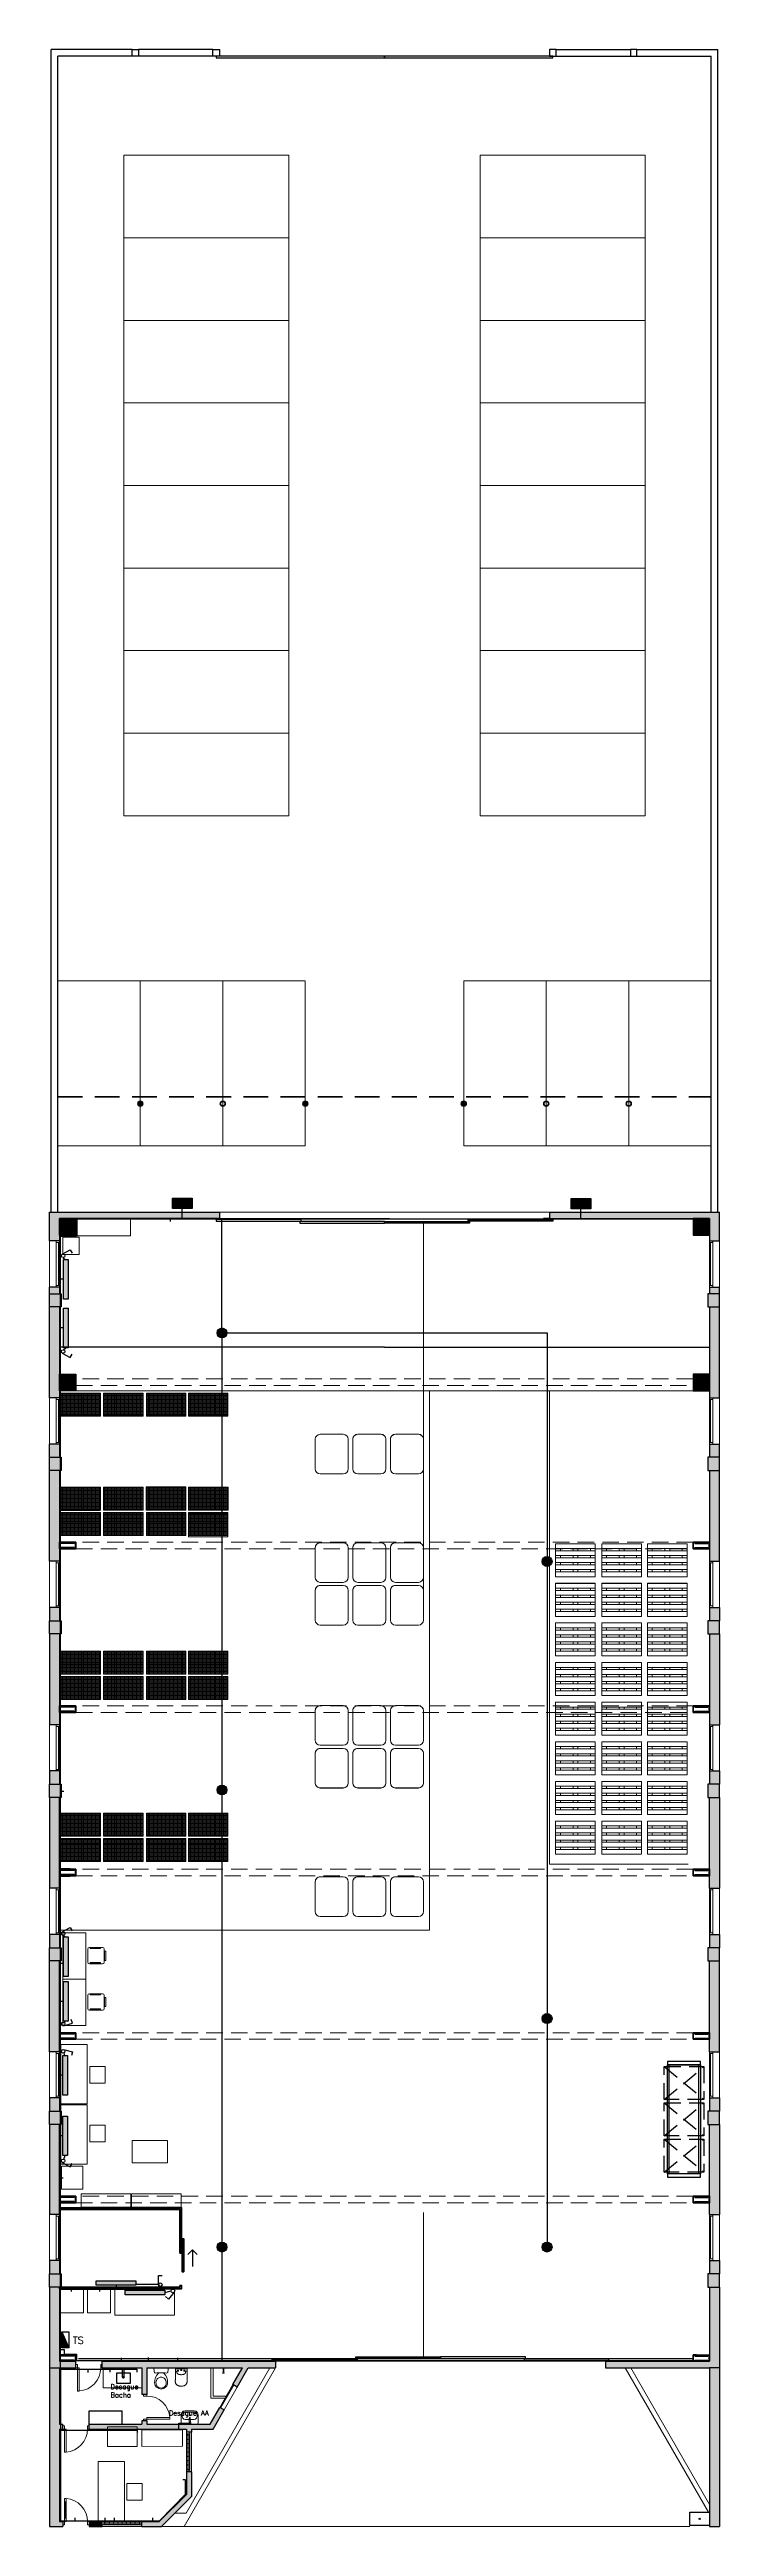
# Model space of a CAD drawing. Header units: millimetres. Extents: x 168.6 to 188.9, y 56.5 to 131.5.
import ezdxf

# ---------------------------------------------------------------- set-up
doc = ezdxf.new("R2010")
doc.units = ezdxf.units.MM
for name, pattern in [('00-DTA-PLANTAS TIPO BASE$0$DASHED2', [0.375, 0.25, -0.125]), ('ACAD_ISO03W100', [30, 12, -18]), ('DASHED', [0.75, 0.5, -0.25])]:
    doc.linetypes.add(name, pattern=pattern)
for name, color, linetype in [('000 - MUROS EXISTENTES', 6, 'Continuous'), ('000 - PORTON CORREDIZO', 2, 'Continuous'), ('INST DESAGUE CLOACAL', 244, 'Continuous'), ('Racks', 252, 'Continuous')]:
    doc.layers.add(name, color=color, linetype=linetype)
for name, color, linetype, lineweight in [('000 - PROYECCIONES EXISTENTES', 253, 'ACAD_ISO03W100', 0), ('000 ALE 01', 2, 'Continuous', 9), ('000 ALE HATCH', 253, 'Continuous', 0), ('HATCH_1', 254, 'Continuous', 0), ('INST  ELEC ILUM NUEVO', 10, 'Continuous', 30), ('Rejas nuevas', 10, 'Continuous', 40)]:
    doc.layers.add(name, color=color, linetype=linetype, lineweight=lineweight)
doc.layers.add('MOBILIARIO', color=8, linetype='Continuous', lineweight=0, true_color=0x808080)
doc.styles.get("Standard").update_dxf_attribs({"font": 'txt.shx'})

# ---------------------------------------------------------------- blocks, each defined once
blk = doc.blocks.new('Puerta 800mm')
at = {"layer": '000 ALE 01'}
for p, q in [((0, 0), (0.05, 0)), ((0.05, 0), (0.05, -0.1)), ((0.8, 0), (0.75, 0)), ((0.75, 0), (0.75, -0.1)), ((0.05, -0.1), (0, -0.1)), ((0.75, -0.1), (0.8, -0.1))]:
    blk.add_line(p, q, dxfattribs=at)
blk.add_lwpolyline([(0.05, 0), (0.05, 0.7), (0.1, 0.7), (0.1, 0)], close=True, dxfattribs=at)
blk.add_arc((0.05, 0), 0.7, 360, 85.90396, dxfattribs=at)
blk = doc.blocks.new('Inodoro')
for p, q in [((0.267481, 0.065061), (0.267467, 0.077871)), ((0.267481, 0.065061), (0.267467, 0.077871)), ((0.420473, -0.047783), (0.420473, 0.209217)), ((0.420473, -0.047783), (0.420473, 0.209217)), ((0.420473, 0.002217), (0.420473, -0.204782)), ((0.420473, 0.002217), (0.420473, -0.204782)), ((0.267611, -0.060159), (0.267628, -0.077316)), ((0.267611, -0.060159), (0.267628, -0.077316))]:
    blk.add_line(p, q)
for centre, radius, start, end in [((-0.020062, 0.000186), 0.197391, 93.963589, 180.119507), ((-0.020062, 0.000186), 0.197391, 93.963589, 180.119507), ((-0.019487, -0.00002), 0.167464, 143.116522, 180.059385), ((-0.019487, -0.00002), 0.167464, 143.116522, 180.059385), ((-0.065281, 0.035295), 0.109643, 119.310244, 143.514819), ((-0.065281, 0.035295), 0.109643, 119.310244, 143.514819), ((-0.026041, -0.030397), 0.186146, 52.397501, 119.943791), ((-0.026041, -0.030397), 0.186146, 52.397501, 119.943791), ((-0.019466, -0.215326), 0.412677, 46.427375, 91.977505), ((-0.019466, -0.215326), 0.412677, 46.427375, 91.977505), ((-0.041999, -0.01885), 0.187771, 36.108162, 46.378791), ((-0.041999, -0.01885), 0.187771, 36.108162, 46.378791), ((0, 0), 0.143048, 0.059385, 39.924466), ((0, 0), 0.143048, 0.059385, 39.924466), ((0, 0), 0.143048, 320.194305, 0.059385), ((0, 0), 0.143048, 320.194305, 0.059385), ((0.290675, 0.176652), 0.028, 101.779541, 188.289491), ((-1.027446, -0.015394), 1.304038, 0.773795, 8.289491), ((-1.027446, -0.015394), 1.304038, 0.773795, 8.289491), ((-1.027446, 0.019827), 1.304038, 351.710509, 359.226205), ((-1.027446, 0.019827), 1.304038, 351.710509, 359.226205), ((0.259467, 0.077863), 0.008, 0.059385, 46.427375), ((0.259467, 0.077863), 0.008, 0.059385, 46.427375), ((0.275481, 0.065069), 0.008, 180.059385, 215.49033), ((0.275481, 0.065069), 0.008, 180.059385, 215.49033), ((0.187546, 0.002368), 0.1, 29.128699, 35.49033), ((0.187546, 0.002368), 0.1, 29.128699, 35.49033), ((0.412473, -0.407403), 0.62462, 90, 101.779541), ((0.412473, 0.209217), 0.008, 0, 90), ((-0.019487, -0.00002), 0.197964, 180.059385, 259.4315), ((-0.019487, -0.00002), 0.197964, 180.059385, 259.4315), ((-0.019487, -0.00002), 0.167464, 180.059385, 217.002249), ((-0.019487, -0.00002), 0.167464, 180.059385, 217.002249), ((-0.065207, -0.03543), 0.109643, 216.603952, 240.808527), ((-0.065207, -0.03543), 0.109643, 216.603952, 240.808527), ((-0.026104, 0.030343), 0.186146, 240.17498, 307.72127), ((-0.026104, 0.030343), 0.186146, 240.17498, 307.72127), ((-0.019708, 0.02345), 0.221042, 260.603442, 266.475246), ((-0.019708, 0.02345), 0.221042, 260.603442, 266.475246), ((-0.019912, 0.215285), 0.412677, 268.141266, 313.691396), ((-0.019912, 0.215285), 0.412677, 268.141266, 313.691396), ((-0.042038, 0.018763), 0.187771, 313.73998, 324.010609), ((-0.042038, 0.018763), 0.187771, 313.73998, 324.010609), ((0.290675, -0.172219), 0.028, 171.710509, 258.220459), ((0.290675, -0.172219), 0.028, 171.710509, 258.220459), ((0.259628, -0.077325), 0.008, 313.691396, 0.059385), ((0.259628, -0.077325), 0.008, 313.691396, 0.059385), ((0.275611, -0.06015), 0.008, 144.628441, 180.059385), ((0.275611, -0.06015), 0.008, 144.628441, 180.059385), ((0.187546, 0.002368), 0.1, 324.628441, 330.891305), ((0.187546, 0.002368), 0.1, 324.628441, 330.891305), ((0.412473, 0.411837), 0.62462, 258.220459, 270), ((0.412473, 0.411837), 0.62462, 258.220459, 270), ((0.412473, -0.204783), 0.008, 270, 0), ((0.412473, -0.204783), 0.008, 270, 0)]:
    blk.add_arc(centre, radius, start, end)
blk = doc.blocks.new('pileta')
for p, q in [((0, -0.263555), (0, 0.263555)), ((0.041289, 0.296466), (0.32951, 0.296466)), ((0.164755, 0.01511), (0.164755, 0.156511)), ((0.263555, 0.263555), (0.32951, 0.263555)), ((0.42831, 0.156511), (0.42831, -0.164755)), ((0.469465, 0.156511), (0.469465, -0.164755)), ((0.32951, -0.304777), (0.041289, -0.304777)), ((0.164755, -0.164755), (0.164755, -0.023345)), ((0.32951, -0.263555), (0.263555, -0.263555))]:
    blk.add_line(p, q)
for points in [[(0.041289, 0.296466), (0.008311, 0.288288), (0, 0.263555)], [(0.263555, 0.263555), (0.214222, 0.247066), (0.173067, 0.20591), (0.164755, 0.156511)], [(0.469465, 0.156511), (0.45311, 0.230644), (0.403644, 0.280044), (0.32951, 0.296466)], [(0.42831, 0.156511), (0.420132, 0.20591), (0.378977, 0.247066), (0.32951, 0.263555)], [(0, -0.263555), (0.008311, -0.288288), (0.041289, -0.304777)], [(0.164755, -0.164755), (0.173067, -0.214155), (0.214222, -0.247133), (0.263555, -0.263555)], [(0.32951, -0.304777), (0.403644, -0.280044), (0.45311, -0.230644), (0.469465, -0.164755)], [(0.32951, -0.263555), (0.378977, -0.247133), (0.420132, -0.214155), (0.42831, -0.164755)]]:
    blk.add_lwpolyline(points)
blk.add_circle((0.317307, -0.00411), 0.02)
for centre, radius, start, end in [((0.128207, -0.00412), 0.053412, 152.599994, 207.405779), ((0.038826, -1.299495), 1.320622, 81.852727, 88.179182), ((0.222897, -0.004115), 0.012306, 284.52616, 75.479613), ((0.038696, 1.291246), 1.320622, 271.826591, 278.153046)]:
    blk.add_arc(centre, radius, start, end)
blk = doc.blocks.new('bidet planta')
for points in [[(274090.203876, 112139.207892, 0), (274090.203864, 112139.207876, 0), (274090.203849, 112139.207853, 0), (274090.203826, 112139.207801, 0), (274090.203766, 112139.20761, 0), (274090.203707, 112139.207397, 0), (274090.203653, 112139.207149, 0), (274090.203599, 112139.20688, 0), (274090.203493, 112139.165338, 0), (274090.203357, 112139.165422, 0), (274090.20319, 112139.165455, 0), (274090.203001, 112139.16545, 0), (274090.202796, 112139.165422, 0), (274090.202585, 112139.165383, 0), (274090.202373, 112139.16535, 0), (274090.202169, 112139.165336, 0), (274090.189405, 112139.165327, 0), (274090.181358, 112139.165266, 0), (274090.173671, 112139.164492, 0), (274090.166377, 112139.162948, 0), (274090.159516, 112139.160751, 0), (274090.1531, 112139.158048, 0), (274090.147151, 112139.155003, 0), (274090.141699, 112139.151647, 0), (274090.136763, 112139.148009, 0), (274090.132349, 112139.14413, 0), (274090.12845, 112139.14011, 0), (274090.1235, 112139.133971, 0), (274090.119528, 112139.127854, 0), (274090.116399, 112139.121917, 0), (274090.11389, 112139.11635, 0), (274090.111872, 112139.111229, 0), (274090.110255, 112139.1066, 0), (274090.108923, 112139.102353, 0), (274090.107685, 112139.097974, 0), (274090.105076, 112139.08702, 0), (274090.102933, 112139.075132, 0), (274090.10124, 112139.06234, 0), (274090.100758, 112139.057845, 0), (274090.10033, 112139.053253, 0), (274090.09997, 112139.048599, 0), (274090.099711, 112139.044403, 0), (274090.099585, 112139.041767, 0), (274090.099411, 112139.036101, 0), (274090.099359, 112139.030341, 0), (274090.099403, 112139.025566, 0), (274090.099424, 112139.024479, 0), (274090.099476, 112139.022303, 0), (274090.099541, 112139.020151, 0), (274090.099619, 112139.018026, 0), (274090.099698, 112139.016185, 0), (274090.100556, 112139.00433, 0), (274090.101878, 112138.992893, 0), (274090.103795, 112138.980413, 0), (274090.106226, 112138.968467, 0), (274090.109284, 112138.957047, 0), (274090.113058, 112138.946218, 0), (274090.115695, 112138.940116, 0), (274090.118659, 112138.934307, 0), (274090.121975, 112138.92885, 0), (274090.12484, 112138.924815, 0), (274090.128326, 112138.920581, 0), (274090.132542, 112138.916261, 0), (274090.137552, 112138.912002, 0), (274090.143395, 112138.907888, 0), (274090.150076, 112138.904061, 0), (274090.157571, 112138.900673, 0), (274090.165886, 112138.897791, 0), (274090.17185, 112138.896336, 0), (274090.178147, 112138.895451, 0), (274090.184781, 112138.895278, 0), (274090.203368, 112138.895285, 0), (274090.203396, 112138.895283, 0), (274090.20349, 112138.853727, 0), (274090.203545, 112138.853459, 0), (274090.2036, 112138.853213, 0), (274090.203659, 112138.853, 0), (274090.203719, 112138.852809, 0), (274090.203741, 112138.852757, 0), (274090.203763, 112138.852725, 0), (274090.203774, 112138.852714, 0), (274090.202816, 112138.852714, 0), (274090.201808, 112138.852715, 0), (274090.200766, 112138.852716, 0), (274090.199708, 112138.852716, 0), (274090.198649, 112138.852717, 0), (274090.197607, 112138.852718, 0), (274089.885286, 112138.852924, 0), (274089.876652, 112138.853089, 0), (274089.868274, 112138.853898, 0), (274089.860133, 112138.855318, 0), (274089.849702, 112138.85805, 0), (274089.839812, 112138.861606, 0), (274089.830512, 112138.865854, 0), (274089.821838, 112138.870672, 0), (274089.813814, 112138.875949, 0), (274089.806453, 112138.881586, 0), (274089.799757, 112138.887491, 0), (274089.793845, 112138.893493, 0), (274089.788378, 112138.89991, 0), (274089.782152, 112138.908465, 0), (274089.776357, 112138.917945, 0), (274089.771063, 112138.928322, 0), (274089.766338, 112138.939542, 0), (274089.76224, 112138.951526, 0), (274089.758824, 112138.964161, 0), (274089.756086, 112138.977478, 0), (274089.753982, 112138.991486, 0), (274089.752559, 112139.006083, 0), (274089.751852, 112139.021065, 0), (274089.751847, 112139.035754, 0), (274089.752449, 112139.050061, 0), (274089.753573, 112139.063974, 0), (274089.755212, 112139.07752, 0), (274089.757422, 112139.090566, 0), (274089.760243, 112139.103041, 0), (274089.7637, 112139.114888, 0), (274089.767803, 112139.126064, 0), (274089.772551, 112139.136536, 0), (274089.777939, 112139.146293, 0), (274089.782918, 112139.153865, 0), (274089.788382, 112139.16091, 0), (274089.794304, 112139.167481, 0), (274089.800606, 112139.173569, 0), (274089.807217, 112139.179163, 0), (274089.81407, 112139.184259, 0), (274089.822525, 112139.189709, 0), (274089.831154, 112139.19444, 0), (274089.84014, 112139.19856, 0), (274089.849524, 112139.202044, 0), (274089.859339, 112139.204814, 0), (274089.870626, 112139.206947, 0), (274089.882335, 112139.208212, 0), (274089.894431, 112139.208763, 0), (274089.906875, 112139.208781, 0), (274089.917672, 112139.208534, 0), (274089.928852, 112139.208194, 0), (274089.940883, 112139.207927, 0), (274090.203545, 112139.207896, 0), (274090.203764, 112139.207896, 0), (274090.203781, 112139.207896, 0), (274090.203792, 112139.207895, 0), (274090.203816, 112139.207894, 0), (274090.203876, 112139.207892, 0)], [(274090.212809, 112139.109638, 0), (274090.212027, 112139.109985, 0), (274090.211275, 112139.110365, 0), (274090.210556, 112139.110774, 0), (274090.20987, 112139.111209, 0), (274090.209206, 112139.111677, 0), (274090.208553, 112139.112184, 0), (274090.207914, 112139.112733, 0), (274090.207294, 112139.113323, 0), (274090.206704, 112139.113943, 0), (274090.206156, 112139.114582, 0), (274090.205648, 112139.115235, 0), (274090.20518, 112139.115899, 0), (274090.204746, 112139.116585, 0), (274090.204336, 112139.117304, 0), (274090.203956, 112139.118056, 0), (274090.203609, 112139.118838, 0), (274090.203302, 112139.119637, 0), (274090.203039, 112139.120437, 0), (274090.20282, 112139.121235, 0), (274090.202642, 112139.122027, 0), (274090.202503, 112139.122827, 0), (274090.2024, 112139.123648, 0), (274090.202337, 112139.124488, 0), (274090.202315, 112139.125344, 0), (274090.202337, 112139.126199, 0), (274090.2024, 112139.127039, 0), (274090.202503, 112139.12786, 0), (274090.202642, 112139.12866, 0), (274090.20282, 112139.129452, 0), (274090.203039, 112139.13025, 0), (274090.203302, 112139.13105, 0), (274090.203609, 112139.131849, 0), (274090.203956, 112139.132631, 0), (274090.204336, 112139.133383, 0), (274090.204746, 112139.134102, 0), (274090.20518, 112139.134788, 0), (274090.205648, 112139.135452, 0), (274090.206156, 112139.136105, 0), (274090.206704, 112139.136744, 0), (274090.207294, 112139.137364, 0), (274090.207914, 112139.137954, 0), (274090.208553, 112139.138503, 0), (274090.209206, 112139.139011, 0), (274090.20987, 112139.139478, 0), (274090.210556, 112139.139913, 0), (274090.211275, 112139.140322, 0), (274090.212027, 112139.140702, 0), (274090.212809, 112139.14105, 0), (274090.213608, 112139.141357, 0), (274090.214408, 112139.141619, 0), (274090.215206, 112139.141839, 0), (274090.215998, 112139.142016, 0), (274090.216798, 112139.142155, 0), (274090.217619, 112139.142258, 0), (274090.218459, 112139.142322, 0), (274090.219315, 112139.142344, 0), (274090.22017, 112139.142322, 0), (274090.22101, 112139.142258, 0), (274090.221831, 112139.142155, 0), (274090.222631, 112139.142016, 0), (274090.223423, 112139.141839, 0), (274090.224221, 112139.141619, 0), (274090.225021, 112139.141357, 0), (274090.22582, 112139.14105, 0), (274090.226602, 112139.140702, 0), (274090.227354, 112139.140322, 0), (274090.228073, 112139.139913, 0), (274090.228759, 112139.139478, 0), (274090.229423, 112139.139011, 0), (274090.230076, 112139.138503, 0), (274090.230715, 112139.137954, 0), (274090.231335, 112139.137364, 0), (274090.231925, 112139.136744, 0), (274090.232474, 112139.136105, 0), (274090.232982, 112139.135452, 0), (274090.233449, 112139.134788, 0), (274090.233884, 112139.134102, 0), (274090.234293, 112139.133383, 0), (274090.234673, 112139.132631, 0), (274090.235021, 112139.131849, 0), (274090.235328, 112139.13105, 0), (274090.23559, 112139.13025, 0), (274090.23581, 112139.129452, 0), (274090.235987, 112139.12866, 0), (274090.236126, 112139.12786, 0), (274090.236229, 112139.127039, 0), (274090.236293, 112139.126199, 0), (274090.236315, 112139.125344, 0), (274090.236293, 112139.124488, 0), (274090.236229, 112139.123648, 0), (274090.236126, 112139.122827, 0), (274090.235987, 112139.122027, 0), (274090.23581, 112139.121235, 0), (274090.23559, 112139.120437, 0), (274090.235328, 112139.119637, 0), (274090.235021, 112139.118838, 0), (274090.234673, 112139.118056, 0), (274090.234293, 112139.117304, 0), (274090.233884, 112139.116585, 0), (274090.233449, 112139.115899, 0), (274090.232982, 112139.115235, 0), (274090.232474, 112139.114582, 0), (274090.231925, 112139.113943, 0), (274090.231335, 112139.113323, 0), (274090.230715, 112139.112733, 0), (274090.230076, 112139.112184, 0), (274090.229423, 112139.111677, 0), (274090.228759, 112139.111209, 0), (274090.228073, 112139.110774, 0), (274090.227354, 112139.110365, 0), (274090.226602, 112139.109985, 0), (274090.22582, 112139.109638, 0), (274090.225021, 112139.10933, 0), (274090.224221, 112139.109068, 0), (274090.223423, 112139.108849, 0), (274090.222631, 112139.108671, 0), (274090.221831, 112139.108532, 0), (274090.22101, 112139.108429, 0), (274090.22017, 112139.108366, 0), (274090.219315, 112139.108344, 0), (274090.218459, 112139.108366, 0), (274090.217619, 112139.108429, 0), (274090.216798, 112139.108532, 0), (274090.215998, 112139.108671, 0), (274090.215206, 112139.108849, 0), (274090.214408, 112139.109068, 0), (274090.213608, 112139.10933, 0), (274090.212809, 112139.109638, 0)], [(274090.202315, 112138.935344, 0), (274090.202337, 112138.936199, 0), (274090.2024, 112138.937039, 0), (274090.202503, 112138.93786, 0), (274090.202642, 112138.93866, 0), (274090.20282, 112138.939452, 0), (274090.203039, 112138.94025, 0), (274090.203302, 112138.94105, 0), (274090.203609, 112138.941849, 0), (274090.203956, 112138.942631, 0), (274090.204336, 112138.943383, 0), (274090.204746, 112138.944102, 0), (274090.20518, 112138.944788, 0), (274090.205648, 112138.945452, 0), (274090.206156, 112138.946105, 0), (274090.206704, 112138.946744, 0), (274090.207294, 112138.947364, 0), (274090.207914, 112138.947954, 0), (274090.208553, 112138.948503, 0), (274090.209206, 112138.949011, 0), (274090.20987, 112138.949478, 0), (274090.210556, 112138.949913, 0), (274090.211275, 112138.950322, 0), (274090.212027, 112138.950702, 0), (274090.212809, 112138.95105, 0), (274090.213608, 112138.951357, 0), (274090.214408, 112138.951619, 0), (274090.215206, 112138.951839, 0), (274090.215998, 112138.952016, 0), (274090.216798, 112138.952155, 0), (274090.217619, 112138.952258, 0), (274090.218459, 112138.952322, 0), (274090.219315, 112138.952344, 0), (274090.22017, 112138.952322, 0), (274090.22101, 112138.952258, 0), (274090.221831, 112138.952155, 0), (274090.222631, 112138.952016, 0), (274090.223423, 112138.951839, 0), (274090.224221, 112138.951619, 0), (274090.225021, 112138.951357, 0), (274090.22582, 112138.95105, 0), (274090.226602, 112138.950702, 0), (274090.227354, 112138.950322, 0), (274090.228073, 112138.949913, 0), (274090.228759, 112138.949478, 0), (274090.229423, 112138.949011, 0), (274090.230076, 112138.948503, 0), (274090.230715, 112138.947954, 0), (274090.231335, 112138.947364, 0), (274090.231925, 112138.946744, 0), (274090.232474, 112138.946105, 0), (274090.232982, 112138.945452, 0), (274090.233449, 112138.944788, 0), (274090.233884, 112138.944102, 0), (274090.234293, 112138.943383, 0), (274090.234673, 112138.942631, 0), (274090.235021, 112138.941849, 0), (274090.235328, 112138.94105, 0), (274090.23559, 112138.94025, 0), (274090.23581, 112138.939452, 0), (274090.235987, 112138.93866, 0), (274090.236126, 112138.93786, 0), (274090.236229, 112138.937039, 0), (274090.236293, 112138.936199, 0), (274090.236315, 112138.935344, 0), (274090.236293, 112138.934488, 0), (274090.236229, 112138.933648, 0), (274090.236126, 112138.932827, 0), (274090.235987, 112138.932027, 0), (274090.23581, 112138.931235, 0), (274090.23559, 112138.930437, 0), (274090.235328, 112138.929637, 0), (274090.235021, 112138.928838, 0), (274090.234673, 112138.928056, 0), (274090.234293, 112138.927304, 0), (274090.233884, 112138.926585, 0), (274090.233449, 112138.925899, 0), (274090.232982, 112138.925235, 0), (274090.232474, 112138.924582, 0), (274090.231925, 112138.923943, 0), (274090.231335, 112138.923323, 0), (274090.230715, 112138.922733, 0), (274090.230076, 112138.922184, 0), (274090.229423, 112138.921677, 0), (274090.228759, 112138.921209, 0), (274090.228073, 112138.920774, 0), (274090.227354, 112138.920365, 0), (274090.226602, 112138.919985, 0), (274090.22582, 112138.919638, 0), (274090.225021, 112138.91933, 0), (274090.224221, 112138.919068, 0), (274090.223423, 112138.918849, 0), (274090.222631, 112138.918671, 0), (274090.221831, 112138.918532, 0), (274090.22101, 112138.918429, 0), (274090.22017, 112138.918366, 0), (274090.219315, 112138.918344, 0), (274090.218459, 112138.918366, 0), (274090.217619, 112138.918429, 0), (274090.216798, 112138.918532, 0), (274090.215998, 112138.918671, 0), (274090.215206, 112138.918849, 0), (274090.214408, 112138.919068, 0), (274090.213608, 112138.91933, 0), (274090.212809, 112138.919638, 0), (274090.212027, 112138.919985, 0), (274090.211275, 112138.920365, 0), (274090.210556, 112138.920774, 0), (274090.20987, 112138.921209, 0), (274090.209206, 112138.921677, 0), (274090.208553, 112138.922184, 0), (274090.207914, 112138.922733, 0), (274090.207294, 112138.923323, 0), (274090.206704, 112138.923943, 0), (274090.206156, 112138.924582, 0), (274090.205648, 112138.925235, 0), (274090.20518, 112138.925899, 0), (274090.204746, 112138.926585, 0), (274090.204336, 112138.927304, 0), (274090.203956, 112138.928056, 0), (274090.203609, 112138.928838, 0), (274090.203302, 112138.929637, 0), (274090.203039, 112138.930437, 0), (274090.20282, 112138.931235, 0), (274090.202642, 112138.932027, 0), (274090.202503, 112138.932827, 0), (274090.2024, 112138.933648, 0), (274090.202337, 112138.934488, 0), (274090.202315, 112138.935344, 0)], [(274090.203555, 112138.853818, 0), (274090.204881, 112138.853821, 0), (274090.210444, 112138.853832, 0), (274090.210457, 112138.853832, 0), (274090.230267, 112138.853891, 0), (274090.250077, 112138.85398, 0), (274090.269886, 112138.854104, 0), (274090.270328, 112138.854121, 0), (274090.270768, 112138.85415, 0), (274090.271299, 112138.854213, 0), (274090.271826, 112138.854308, 0), (274090.272416, 112138.854449, 0), (274090.272494, 112138.85447, 0), (274090.272723, 112138.854537, 0), (274090.27352, 112138.854818, 0), (274090.274291, 112138.855166, 0), (274090.275031, 112138.855578, 0), (274090.275733, 112138.85605, 0), (274090.276394, 112138.85658, 0), (274090.277007, 112138.857163, 0), (274090.277568, 112138.857796, 0), (274090.278019, 112138.858393, 0), (274090.278108, 112138.858524, 0), (274090.278365, 112138.858925, 0), (274090.278603, 112138.859339, 0), (274090.278824, 112138.859769, 0), (274090.279023, 112138.860209, 0), (274090.279039, 112138.860249, 0), (274090.279162, 112138.860558, 0), (274090.279403, 112138.861273, 0), (274090.27959, 112138.862004, 0), (274090.279706, 112138.862616, 0), (274090.279782, 112138.863234, 0), (274090.279811, 112138.863802, 0), (274090.279814, 112138.864104, 0), (274090.27982, 112139.19625, 0), (274090.279777, 112139.196912, 0), (274090.279719, 112139.197536, 0), (274090.27965, 112139.198005, 0), (274090.279488, 112139.198757, 0), (274090.279265, 112139.199494, 0), (274090.279111, 112139.199913, 0), (274090.279051, 112139.200063, 0), (274090.278884, 112139.200439, 0), (274090.278707, 112139.20081, 0), (274090.278516, 112139.201167, 0), (274090.27831, 112139.201515, 0), (274090.278102, 112139.201837, 0), (274090.277646, 112139.202461, 0), (274090.277144, 112139.203048, 0), (274090.276766, 112139.203436, 0), (274090.276367, 112139.203801, 0), (274090.276175, 112139.203963, 0), (274090.275814, 112139.204248, 0), (274090.275339, 112139.204586, 0), (274090.274843, 112139.204894, 0), (274090.27433, 112139.205172, 0), (274090.273537, 112139.205531, 0), (274090.272718, 112139.20582, 0), (274090.272504, 112139.205883, 0), (274090.271822, 112139.206047, 0), (274090.271025, 112139.206175, 0), (274090.271011, 112139.206176, 0), (274090.270271, 112139.206237, 0), (274090.269527, 112139.206257, 0), (274090.268782, 112139.206258, 0), (274090.268055, 112139.206258, 0), (274090.246569, 112139.206386, 0), (274090.225084, 112139.206475, 0), (274090.203598, 112139.206529, 0)], [(274090.24582, 112139.014638, 0), (274090.245021, 112139.01433, 0), (274090.244221, 112139.014068, 0), (274090.243423, 112139.013849, 0), (274090.242631, 112139.013671, 0), (274090.241831, 112139.013532, 0), (274090.24101, 112139.013429, 0), (274090.24017, 112139.013366, 0), (274090.239315, 112139.013344, 0), (274090.238459, 112139.013366, 0), (274090.237619, 112139.013429, 0), (274090.236798, 112139.013532, 0), (274090.235998, 112139.013671, 0), (274090.235206, 112139.013849, 0), (274090.234408, 112139.014068, 0), (274090.233608, 112139.01433, 0), (274090.232809, 112139.014638, 0), (274090.232027, 112139.014985, 0), (274090.231275, 112139.015365, 0), (274090.230556, 112139.015774, 0), (274090.22987, 112139.016209, 0), (274090.229206, 112139.016677, 0), (274090.228553, 112139.017184, 0), (274090.227914, 112139.017733, 0), (274090.227294, 112139.018323, 0), (274090.226704, 112139.018943, 0), (274090.226156, 112139.019582, 0), (274090.225648, 112139.020235, 0), (274090.22518, 112139.020899, 0), (274090.224746, 112139.021585, 0), (274090.224336, 112139.022304, 0), (274090.223956, 112139.023056, 0), (274090.223609, 112139.023838, 0), (274090.223302, 112139.024637, 0), (274090.223039, 112139.025437, 0), (274090.22282, 112139.026235, 0), (274090.222642, 112139.027027, 0), (274090.222503, 112139.027827, 0), (274090.2224, 112139.028648, 0), (274090.222337, 112139.029488, 0), (274090.222315, 112139.030344, 0), (274090.222337, 112139.031199, 0), (274090.2224, 112139.032039, 0), (274090.222503, 112139.03286, 0), (274090.222642, 112139.03366, 0), (274090.22282, 112139.034452, 0), (274090.223039, 112139.03525, 0), (274090.223302, 112139.03605, 0), (274090.223609, 112139.036849, 0), (274090.223956, 112139.037631, 0), (274090.224336, 112139.038383, 0), (274090.224746, 112139.039102, 0), (274090.22518, 112139.039788, 0), (274090.225648, 112139.040452, 0), (274090.226156, 112139.041105, 0), (274090.226704, 112139.041744, 0), (274090.227294, 112139.042364, 0), (274090.227914, 112139.042954, 0), (274090.228553, 112139.043503, 0), (274090.229206, 112139.044011, 0), (274090.22987, 112139.044478, 0), (274090.230556, 112139.044913, 0), (274090.231275, 112139.045322, 0), (274090.232027, 112139.045702, 0), (274090.232809, 112139.04605, 0), (274090.233608, 112139.046357, 0), (274090.234408, 112139.046619, 0), (274090.235206, 112139.046839, 0), (274090.235998, 112139.047016, 0), (274090.236798, 112139.047155, 0), (274090.237619, 112139.047258, 0), (274090.238459, 112139.047322, 0), (274090.239315, 112139.047344, 0), (274090.24017, 112139.047322, 0), (274090.24101, 112139.047258, 0), (274090.241831, 112139.047155, 0), (274090.242631, 112139.047016, 0), (274090.243423, 112139.046839, 0), (274090.244221, 112139.046619, 0), (274090.245021, 112139.046357, 0), (274090.24582, 112139.04605, 0), (274090.246602, 112139.045702, 0), (274090.247354, 112139.045322, 0), (274090.248073, 112139.044913, 0), (274090.248759, 112139.044478, 0), (274090.249423, 112139.044011, 0), (274090.250076, 112139.043503, 0), (274090.250715, 112139.042954, 0), (274090.251335, 112139.042364, 0), (274090.251925, 112139.041744, 0), (274090.252474, 112139.041105, 0), (274090.252982, 112139.040452, 0), (274090.253449, 112139.039788, 0), (274090.253884, 112139.039102, 0), (274090.254293, 112139.038383, 0), (274090.254673, 112139.037631, 0), (274090.255021, 112139.036849, 0), (274090.255328, 112139.03605, 0), (274090.25559, 112139.03525, 0), (274090.25581, 112139.034452, 0), (274090.255987, 112139.03366, 0), (274090.256126, 112139.03286, 0), (274090.256229, 112139.032039, 0), (274090.256293, 112139.031199, 0), (274090.256315, 112139.030344, 0), (274090.256293, 112139.029488, 0), (274090.256229, 112139.028648, 0), (274090.256126, 112139.027827, 0), (274090.255987, 112139.027027, 0), (274090.25581, 112139.026235, 0), (274090.25559, 112139.025437, 0), (274090.255328, 112139.024637, 0), (274090.255021, 112139.023838, 0), (274090.254673, 112139.023056, 0), (274090.254293, 112139.022304, 0), (274090.253884, 112139.021585, 0), (274090.253449, 112139.020899, 0), (274090.252982, 112139.020235, 0), (274090.252474, 112139.019582, 0), (274090.251925, 112139.018943, 0), (274090.251335, 112139.018323, 0), (274090.250715, 112139.017733, 0), (274090.250076, 112139.017184, 0), (274090.249423, 112139.016677, 0), (274090.248759, 112139.016209, 0), (274090.248073, 112139.015774, 0), (274090.247354, 112139.015365, 0), (274090.246602, 112139.014985, 0), (274090.24582, 112139.014638, 0)]]:
    blk.add_polyline3d(points)
blk = doc.blocks.new('CARRO')
h = blk.add_hatch()
h.set_pattern_fill('_USER', color=256, scale=0.04, double=1, pattern_type=0)
h.set_pattern_definition([(0, (-275629.39597, -112305.056554), (0, 0.04), []), (90, (-275629.39597, -112305.056554), (-0.04, 0), [])])
h.paths.add_polyline_path([(0, 0.7), (1.2, 0.7), (1.2, 0), (0, 0)])
blk.add_lwpolyline([(0, 0.7), (1.2, 0.7), (1.2, 0), (0, 0), (0, 0.7)])
blk = doc.blocks.new('PALET 1000 1200')
at = {"layer": 'MOBILIARIO'}
for p, q in [((274043.622693, 112267.13449), (274043.691443, 112267.13449)), ((274043.622693, 112266.98949), (274043.691443, 112266.98949)), ((274043.836443, 112267.13449), (274043.905193, 112267.13449)), ((274043.836443, 112266.98949), (274043.905193, 112266.98949)), ((274044.050193, 112267.13449), (274044.118943, 112267.13449)), ((274044.050193, 112266.98949), (274044.118943, 112266.98949)), ((274044.263943, 112267.13449), (274044.332693, 112267.13449)), ((274044.263943, 112266.98949), (274044.332693, 112266.98949)), ((274043.622693, 112266.60699), (274043.691443, 112266.60699)), ((274043.622693, 112266.46199), (274043.691443, 112266.46199)), ((274043.622693, 112266.07949), (274043.691443, 112266.07949)), ((274043.622693, 112266.07949), (274043.622693, 112265.93449)), ((274043.836443, 112266.60699), (274043.905193, 112266.60699)), ((274043.836443, 112266.46199), (274043.905193, 112266.46199)), ((274043.836443, 112266.07949), (274043.905193, 112266.07949)), ((274044.050193, 112266.60699), (274044.118943, 112266.60699)), ((274044.050193, 112266.46199), (274044.118943, 112266.46199)), ((274044.050193, 112266.07949), (274044.118943, 112266.07949)), ((274044.263943, 112266.60699), (274044.332693, 112266.60699)), ((274044.263943, 112266.46199), (274044.332693, 112266.46199)), ((274044.263943, 112266.07949), (274044.332693, 112266.07949)), ((274043.622693, 112265.93449), (274043.691443, 112265.93449)), ((274043.836443, 112265.93449), (274043.905193, 112265.93449)), ((274044.050193, 112265.93449), (274044.118943, 112265.93449)), ((274044.263943, 112265.93449), (274044.332693, 112265.93449))]:
    blk.add_line(p, q, dxfattribs=at)
for points in [[(274043.477693, 112267.13449), (274043.622693, 112267.13449), (274043.622693, 112265.93449), (274043.477693, 112265.93449), (274043.477693, 112267.13449)], [(274043.836443, 112267.13449), (274043.691443, 112267.13449), (274043.691443, 112265.93449), (274043.836443, 112265.93449), (274043.836443, 112267.13449)], [(274043.905193, 112267.13449), (274044.050193, 112267.13449), (274044.050193, 112265.93449), (274043.905193, 112265.93449), (274043.905193, 112267.13449)], [(274044.118943, 112267.13449), (274044.263943, 112267.13449), (274044.263943, 112265.93449), (274044.118943, 112265.93449), (274044.118943, 112267.13449)], [(274044.332693, 112267.13449), (274044.477693, 112267.13449), (274044.477693, 112265.93449), (274044.332693, 112265.93449), (274044.332693, 112267.13449)]]:
    blk.add_lwpolyline(points, dxfattribs=at)
blk = doc.blocks.new('BIND')
at = {"layer": 'MOBILIARIO'}
for p, q in [((275629.348674, 112303.277984), (275629.348674, 112303.977984)), ((275629.498674, 112304.127984), (275630.398674, 112304.127984)), ((275630.548674, 112303.977984), (275630.548674, 112303.277984)), ((275630.398674, 112303.127984), (275629.498674, 112303.127984))]:
    blk.add_line(p, q, dxfattribs=at)
for centre, start, end in [((275629.498674, 112303.977984), 90, 180), ((275630.398674, 112303.977984), 0, 90), ((275629.498674, 112303.277984), 180, 270), ((275630.398674, 112303.277984), 270, 0)]:
    blk.add_arc(centre, 0.15, start, end, dxfattribs=at)

msp = doc.modelspace()

# ---------------------------------------------------------------- hatches: boundary and pattern name
at = {"layer": '000 ALE HATCH'}
h = msp.add_hatch(color=256, dxfattribs=at)
h.dxf.hatch_style = 1
h.paths.add_polyline_path([(168.72, 96.339), (168.72, 95.464), (168.87, 95.464), (168.87, 96.139), (169.37, 96.139), (173.72, 96.139), (173.72, 96.339)])
h.paths.add_polyline_path([(168.72, 96.339), (168.57, 96.339), (168.57, 95.464), (168.72, 95.464)])
h = msp.add_hatch(color=256, dxfattribs=at)
h.dxf.hatch_style = 1
h.paths.add_polyline_path([(168.87, 96.139), (169.37, 96.139), (169.37, 95.639), (168.87, 95.639)])
h = msp.add_hatch(color=256, dxfattribs=at)
h.dxf.hatch_style = 1
h.paths.add_polyline_path([(188.87, 93.464), (188.57, 93.464), (188.57, 90.714), (188.87, 90.714)])
h.paths.add_polyline_path([(188.87, 93.864), (188.52, 93.864), (188.52, 93.464), (188.87, 93.464)])
h.paths.add_polyline_path([(188.87, 94.064), (188.57, 94.064), (188.57, 93.864), (188.87, 93.864)])
h.paths.add_polyline_path([(188.87, 96.339), (188.57, 96.339), (188.57, 95.464), (188.87, 95.464)])
h.paths.add_polyline_path([(188.57, 96.339), (183.72, 96.339), (183.72, 96.139), (188.57, 96.139)])
h = msp.add_hatch(color=256, dxfattribs=at)
h.dxf.hatch_style = 1
h.paths.add_polyline_path([(188.07, 96.139), (188.57, 96.139), (188.57, 95.639), (188.07, 95.639)])
h = msp.add_hatch(color=256, dxfattribs=at)
h.dxf.hatch_style = 1
h.paths.add_polyline_path([(168.72, 93.864), (168.87, 93.864), (168.87, 94.064), (168.72, 94.064)])
h.paths.add_polyline_path([(168.72, 94.064), (168.57, 94.064), (168.57, 93.864), (168.72, 93.864)])
h.paths.add_polyline_path([(168.72, 93.864), (168.57, 93.864), (168.57, 93.464), (168.72, 93.464)])
h.paths.add_polyline_path([(168.72, 93.464), (168.92, 93.464), (168.92, 93.864), (168.72, 93.864)])
h.paths.add_polyline_path([(168.87, 93.464), (168.72, 93.464), (168.72, 90.714), (168.87, 90.714)])
h.paths.add_polyline_path([(168.57, 90.714), (168.72, 90.714), (168.72, 93.464), (168.57, 93.464)])
h = msp.add_hatch(color=256, dxfattribs=at)
h.dxf.hatch_style = 1
h.paths.add_polyline_path([(168.87, 91.429), (169.37, 91.429), (169.37, 90.929), (168.87, 90.929)])
h = msp.add_hatch(color=256, dxfattribs=at)
h.dxf.hatch_style = 1
h.paths.add_polyline_path([(188.07, 91.429), (188.57, 91.429), (188.57, 90.929), (188.07, 90.929)])
h = msp.add_hatch(color=256, dxfattribs=at)
h.dxf.hatch_style = 1
h.paths.add_polyline_path([(168.57, 88.514), (168.87, 88.514), (168.87, 85.764), (168.57, 85.764)])
h.paths.add_polyline_path([(168.57, 88.914), (168.92, 88.914), (168.92, 88.514), (168.57, 88.514)])
h.paths.add_polyline_path([(168.57, 89.314), (168.87, 89.314), (168.87, 88.914), (168.57, 88.914)])
h = msp.add_hatch(color=256, dxfattribs=at)
h.dxf.hatch_style = 1
h.paths.add_polyline_path([(188.57, 88.514), (188.87, 88.514), (188.87, 85.764), (188.57, 85.764)])
h.paths.add_polyline_path([(188.57, 88.914), (188.87, 88.914), (188.87, 88.514), (188.57, 88.514), (188.52, 88.514), (188.52, 88.914)])
h.paths.add_polyline_path([(188.57, 89.314), (188.87, 89.314), (188.87, 88.914), (188.57, 88.914)])
h = msp.add_hatch(color=256, dxfattribs=at)
h.dxf.hatch_style = 1
h.paths.add_polyline_path([(168.57, 83.564), (168.87, 83.564), (168.87, 80.814), (168.57, 80.814)])
h.paths.add_polyline_path([(168.57, 83.964), (168.92, 83.964), (168.92, 83.564), (168.57, 83.564)])
h.paths.add_polyline_path([(168.57, 84.364), (168.87, 84.364), (168.87, 83.964), (168.57, 83.964)])
h = msp.add_hatch(color=256, dxfattribs=at)
h.dxf.hatch_style = 1
h.paths.add_polyline_path([(188.57, 83.564), (188.87, 83.564), (188.87, 80.814), (188.57, 80.814)])
h.paths.add_polyline_path([(188.57, 83.964), (188.87, 83.964), (188.87, 83.564), (188.57, 83.564), (188.52, 83.564), (188.52, 83.964)])
h.paths.add_polyline_path([(188.57, 84.364), (188.87, 84.364), (188.87, 83.964), (188.57, 83.964)])
h = msp.add_hatch(color=256, dxfattribs=at)
h.dxf.hatch_style = 1
h.paths.add_polyline_path([(168.57, 78.614), (168.87, 78.614), (168.87, 75.864), (168.57, 75.864)])
h.paths.add_polyline_path([(168.57, 79.014), (168.92, 79.014), (168.92, 78.614), (168.57, 78.614)])
h.paths.add_polyline_path([(168.57, 79.414), (168.87, 79.414), (168.87, 79.014), (168.57, 79.014)])
h = msp.add_hatch(color=256, dxfattribs=at)
h.dxf.hatch_style = 1
h.paths.add_polyline_path([(188.57, 78.614), (188.87, 78.614), (188.87, 75.864), (188.57, 75.864)])
h.paths.add_polyline_path([(188.57, 79.014), (188.87, 79.014), (188.87, 78.614), (188.57, 78.614), (188.52, 78.614), (188.52, 79.014)])
h.paths.add_polyline_path([(188.57, 79.414), (188.87, 79.414), (188.87, 79.014), (188.57, 79.014)])
h = msp.add_hatch(color=256, dxfattribs=at)
h.dxf.hatch_style = 1
h.paths.add_polyline_path([(168.57, 73.664), (168.87, 73.664), (168.87, 70.914), (168.57, 70.914)])
h.paths.add_polyline_path([(168.57, 74.064), (168.92, 74.064), (168.92, 73.664), (168.57, 73.664)])
h.paths.add_polyline_path([(168.57, 74.464), (168.87, 74.464), (168.87, 74.064), (168.57, 74.064)])
h = msp.add_hatch(color=256, dxfattribs=at)
h.dxf.hatch_style = 1
h.paths.add_polyline_path([(188.57, 73.664), (188.87, 73.664), (188.87, 70.914), (188.57, 70.914)])
h.paths.add_polyline_path([(188.57, 74.064), (188.87, 74.064), (188.87, 73.664), (188.57, 73.664), (188.52, 73.664), (188.52, 74.064)])
h.paths.add_polyline_path([(188.57, 74.464), (188.87, 74.464), (188.87, 74.064), (188.57, 74.064)])
h = msp.add_hatch(color=256, dxfattribs=at)
h.dxf.hatch_style = 1
h.paths.add_polyline_path([(168.57, 69.514), (168.87, 69.514), (168.87, 69.114), (168.57, 69.114)])
h.paths.add_polyline_path([(168.57, 69.114), (168.92, 69.114), (168.92, 68.714), (168.57, 68.714)])
h.paths.add_polyline_path([(168.57, 68.714), (168.87, 68.714), (168.87, 65.989), (168.57, 65.989)])
h = msp.add_hatch(color=256, dxfattribs=at)
h.dxf.hatch_style = 1
h.paths.add_polyline_path([(188.57, 69.514), (188.87, 69.514), (188.87, 69.114), (188.57, 69.114)])
h.paths.add_polyline_path([(188.57, 69.114), (188.87, 69.114), (188.87, 68.714), (188.57, 68.714), (188.52, 68.714), (188.52, 69.114)])
h.paths.add_polyline_path([(188.57, 68.714), (188.87, 68.714), (188.87, 65.989), (188.57, 65.989)])
h = msp.add_hatch(color=256, dxfattribs=at)
h.dxf.hatch_style = 1
h.paths.add_polyline_path([(168.87, 64.589), (168.72, 64.589), (168.72, 64.189), (168.87, 64.189)])
h.paths.add_polyline_path([(168.72, 64.589), (168.57, 64.589), (168.57, 64.189), (168.72, 64.189)])
h.paths.add_polyline_path([(168.72, 64.189), (168.57, 64.189), (168.57, 63.789), (168.72, 63.789)])
h.paths.add_polyline_path([(168.92, 64.189), (168.72, 64.189), (168.72, 63.789), (168.92, 63.789)])
h.paths.add_polyline_path([(168.57, 63.789), (168.57, 61.339), (168.87, 61.339), (169.37, 61.339), (169.37, 61.539), (169.27, 61.539), (168.87, 61.539), (168.87, 61.739), (168.87, 63.789)])
h = msp.add_hatch(color=256, dxfattribs=at)
h.dxf.hatch_style = 1
h.paths.add_polyline_path([(188.87, 64.589), (188.57, 64.589), (188.57, 64.189), (188.87, 64.189)])
h.paths.add_polyline_path([(188.87, 64.189), (188.52, 64.189), (188.52, 63.789), (188.87, 63.789)])
h.paths.add_polyline_path([(188.87, 63.789), (188.57, 63.789), (188.57, 61.539), (188.47, 61.539), (188.07, 61.539), (185.42, 61.539), (185.42, 61.339), (188.57, 61.339), (188.87, 61.339)])
h = msp.add_hatch(color=256, dxfattribs=at)
h.dxf.hatch_style = 1
h.paths.add_polyline_path([(170.17, 61.539), (175.42, 61.539), (175.42, 61.339), (174.593, 61.339), (174.259, 60.76), (174.129, 60.835), (174.42, 61.339), (171.52, 61.339), (171.52, 60.539), (171.37, 60.539), (171.37, 61.339), (170.17, 61.339)])
h = msp.add_hatch(color=256, dxfattribs=at)
h.dxf.hatch_style = 1
h.paths.add_polyline_path([(168.57, 61.339), (168.87, 61.339), (168.87, 59.639), (168.97, 59.639), (168.97, 59.489), (168.87, 59.489), (168.87, 56.689), (168.97, 56.689), (168.97, 56.539), (168.57, 56.539)])
h = msp.add_hatch(color=256, dxfattribs=at)
h.dxf.hatch_style = 1
h.paths.add_polyline_path([(188.57, 61.339), (188.87, 61.339), (188.87, 56.539), (188.57, 56.539)])
h = msp.add_hatch(color=256, dxfattribs=at)
h.dxf.hatch_style = 1
h.paths.add_polyline_path([(171.52, 59.639), (173.438, 59.639), (173.729, 60.142), (173.859, 60.067), (173.525, 59.489), (172.87, 59.489), (172.87, 59.389), (172.72, 59.389), (172.72, 59.489), (169.77, 59.489), (169.77, 59.639), (171.37, 59.639), (171.37, 59.739), (171.52, 59.739)])
h = msp.add_hatch(color=256, dxfattribs=at)
h.dxf.hatch_style = 1
h.paths.add_polyline_path([(171.897, 56.689), (172.72, 57.511), (172.72, 58.189), (172.87, 58.189), (172.87, 57.449), (171.96, 56.539), (171.37, 56.539), (171.37, 56.689)])
h = msp.add_hatch(color=256, dxfattribs=at)
h.dxf.hatch_style = 1
h.paths.add_polyline_path([(169.77, 56.689), (170.17, 56.689), (170.17, 56.539), (169.77, 56.539)])
at = {"layer": 'INST  ELEC ILUM NUEVO'}
h = msp.add_hatch(color=256, dxfattribs=at)
h.dxf.hatch_style = 1
h.paths.add_polyline_path([(172.295, 96.761), (172.894, 96.761), (172.894, 96.449), (172.295, 96.449)])
h = msp.add_hatch(color=256, dxfattribs=at)
h.dxf.hatch_style = 1
h.paths.add_polyline_path([(184.373, 96.751), (184.972, 96.751), (184.972, 96.439), (184.373, 96.439)])
h = msp.add_hatch(color=256, dxfattribs=at)
h.dxf.hatch_style = 1
h.paths.add_polyline_path([(169.132, 94.905), (168.997, 94.905), (168.997, 93.705), (169.132, 93.705)])
h = msp.add_hatch(color=256, dxfattribs=at)
h.dxf.hatch_style = 1
h.paths.add_polyline_path([(169.132, 93.429), (168.997, 93.429), (168.997, 92.229), (169.132, 92.229)])
h = msp.add_hatch(color=256, dxfattribs=at)
h.dxf.hatch_style = 1
h.paths.add_polyline_path([(173.945, 92.679, 1), (173.645, 92.679, 1)])
h = msp.add_hatch(color=256, dxfattribs=at)
h.dxf.hatch_style = 1
h.paths.add_polyline_path([(183.795, 85.759, 1), (183.495, 85.759, 1)])
h = msp.add_hatch(color=256, dxfattribs=at)
h.dxf.hatch_style = 1
h.paths.add_polyline_path([(173.945, 78.839, 1), (173.645, 78.839, 1)])
h = msp.add_hatch(color=256, dxfattribs=at)
h.dxf.hatch_style = 1
h.paths.add_polyline_path([(169.132, 74.389), (168.997, 74.389), (168.997, 73.189), (169.132, 73.189)])
h = msp.add_hatch(color=256, dxfattribs=at)
h.dxf.hatch_style = 1
h.paths.add_polyline_path([(169.132, 73.037), (168.997, 73.037), (168.997, 71.837), (169.132, 71.837)])
h = msp.add_hatch(color=256, dxfattribs=at)
h.dxf.hatch_style = 1
h.paths.add_polyline_path([(183.795, 71.919, 1), (183.495, 71.919, 1)])
h = msp.add_hatch(color=256, dxfattribs=at)
h.dxf.hatch_style = 1
h.paths.add_polyline_path([(168.975, 69.6), (169.111, 69.6), (169.111, 70.8), (168.975, 70.8)])
h = msp.add_hatch(color=256, dxfattribs=at)
h.dxf.hatch_style = 1
h.paths.add_polyline_path([(168.975, 67.767), (169.111, 67.767), (169.111, 68.967), (168.975, 68.967)])
h = msp.add_hatch(color=256, dxfattribs=at)
h.dxf.hatch_style = 1
h.paths.add_polyline_path([(173.945, 64.999, 1), (173.645, 64.999, 1)])
h = msp.add_hatch(color=256, dxfattribs=at)
h.dxf.hatch_style = 1
h.paths.add_polyline_path([(183.795, 64.999, 1), (183.495, 64.999, 1)])
h = msp.add_hatch(color=256, dxfattribs=at)
h.dxf.hatch_style = 1
h.paths.add_polyline_path([(171.188, 63.844), (171.188, 63.979), (169.988, 63.979), (169.988, 63.844)])
h = msp.add_hatch(color=256, dxfattribs=at)
h.dxf.hatch_style = 1
h.paths.add_polyline_path([(172.063, 63.555), (172.063, 63.691), (170.863, 63.691), (170.863, 63.555)])
h = msp.add_hatch(color=256, dxfattribs=at)
h.dxf.hatch_style = 1
h.paths.add_polyline_path([(168.94, 62.428), (168.97, 62.363), (168.97, 61.944), (168.94, 61.944)])
h.paths.add_polyline_path([(168.97, 62.363), (169.159, 61.944), (168.97, 61.944)])
at = {"layer": 'Rejas nuevas'}
h = msp.add_hatch(color=256, dxfattribs=at)
h.dxf.hatch_style = 1
h.paths.add_polyline_path([(171.32, 99.545, -1), (171.32, 99.695)])
h.paths.add_polyline_path([(171.32, 99.695, -1), (171.32, 99.545)])
h = msp.add_hatch(color=256, dxfattribs=at)
h.dxf.hatch_style = 1
h.paths.add_polyline_path([(176.32, 99.695, 0.414214), (176.245, 99.62, 0.414214), (176.32, 99.545)])
h.paths.add_polyline_path([(176.32, 99.695), (176.32, 99.545, 0.414214), (176.395, 99.62, 0.414214)])
h = msp.add_hatch(color=256, dxfattribs=at)
h.dxf.hatch_style = 1
h.paths.add_polyline_path([(181.12, 99.695, 0.414214), (181.045, 99.62, 0.414214), (181.12, 99.545)])
h.paths.add_polyline_path([(181.12, 99.695), (181.12, 99.545, 0.414214), (181.195, 99.62, 0.414214)])

# ---------------------------------------------------------------- linework, layer by layer
msp.add_line((188.446, 56.777), (188.446, 56.777))
at = {"color": 10, "linetype": 'DASHED', "elevation": -15953.831}
for points in [[(187.198, 69.466), (187.198, 70.466), (188.398, 70.466), (188.398, 69.466), (187.198, 69.466)], [(187.198, 69.466), (188.398, 70.466)], [(187.198, 70.466), (188.398, 69.466)], [(187.198, 68.366), (187.198, 69.366), (188.398, 69.366), (188.398, 68.366), (187.198, 68.366)], [(187.198, 68.366), (188.398, 69.366)], [(187.198, 69.366), (188.398, 68.366)], [(187.198, 67.266), (187.198, 68.266), (188.398, 68.266), (188.398, 67.266), (187.198, 67.266)], [(187.198, 67.266), (188.398, 68.266)], [(187.198, 68.266), (188.398, 67.266)]]:
    msp.add_lwpolyline(points, dxfattribs=at)
at = {"layer": '000 - MUROS EXISTENTES'}
for p, q in [((168.62, 96.339), (168.62, 131.539)), ((171.07, 131.539), (168.62, 131.539)), ((168.82, 96.339), (168.82, 131.339)), ((171.07, 131.339), (168.82, 131.339)), ((173.52, 131.539), (171.27, 131.539)), ((173.52, 131.339), (171.27, 131.339)), ((183.92, 131.539), (186.17, 131.539)), ((183.92, 131.339), (186.17, 131.339)), ((186.37, 131.539), (188.82, 131.539)), ((186.37, 131.339), (188.62, 131.339)), ((188.62, 96.339), (188.62, 131.339)), ((188.82, 96.339), (188.82, 131.539)), ((168.57, 96.339), (173.72, 96.339)), ((168.57, 95.464), (168.57, 96.339)), ((173.72, 96.139), (168.87, 96.139)), ((168.87, 96.139), (168.87, 95.464)), ((173.72, 96.339), (173.72, 96.139)), ((183.72, 96.339), (188.87, 96.339)), ((183.72, 96.339), (183.72, 96.139)), ((183.72, 96.139), (188.57, 96.139)), ((188.57, 96.139), (188.57, 95.464)), ((188.87, 95.464), (188.87, 96.339)), ((168.87, 95.464), (168.57, 95.464)), ((188.57, 95.464), (188.87, 95.464)), ((168.57, 90.714), (168.57, 94.064)), ((168.87, 94.064), (168.57, 94.064)), ((168.87, 94.064), (168.87, 93.864)), ((188.57, 94.064), (188.57, 93.864)), ((188.57, 94.064), (188.87, 94.064)), ((188.87, 90.714), (188.87, 94.064)), ((168.87, 93.464), (168.87, 90.714)), ((188.57, 93.464), (188.57, 90.714)), ((168.87, 90.714), (168.57, 90.714)), ((188.57, 90.714), (188.87, 90.714)), ((168.57, 85.764), (168.57, 89.314)), ((168.87, 89.314), (168.57, 89.314)), ((168.87, 89.314), (168.87, 88.914)), ((188.57, 89.314), (188.57, 88.914)), ((188.57, 89.314), (188.87, 89.314)), ((188.87, 85.764), (188.87, 89.314)), ((168.87, 88.514), (168.87, 85.764)), ((188.57, 88.514), (188.57, 85.764)), ((168.925, 86.299), (168.925, 86.329)), ((168.925, 86.329), (169.315, 86.329)), ((169.315, 86.299), (168.925, 86.299)), ((169.315, 86.329), (169.315, 86.299)), ((188.125, 86.329), (188.125, 86.299)), ((188.515, 86.329), (188.125, 86.329)), ((188.125, 86.299), (188.515, 86.299)), ((188.515, 86.299), (188.515, 86.329)), ((168.87, 85.764), (168.57, 85.764)), ((169.315, 86.179), (168.925, 86.179)), ((168.925, 86.179), (168.925, 86.149)), ((169.315, 86.149), (169.315, 86.179)), ((188.125, 86.149), (188.125, 86.179)), ((188.125, 86.179), (188.515, 86.179)), ((188.515, 86.179), (188.515, 86.149)), ((188.57, 85.764), (188.87, 85.764)), ((168.87, 84.364), (168.57, 84.364)), ((168.57, 84.364), (168.57, 83.964)), ((168.87, 84.364), (168.87, 83.964)), ((188.57, 84.364), (188.87, 84.364)), ((188.57, 84.364), (188.57, 83.964)), ((188.87, 84.364), (188.87, 83.964)), ((168.57, 83.564), (168.57, 80.814)), ((168.87, 83.564), (168.87, 80.814)), ((188.57, 83.564), (188.57, 80.814)), ((188.87, 83.564), (188.87, 80.814)), ((168.925, 81.349), (168.925, 81.379)), ((168.925, 81.379), (169.315, 81.379)), ((169.315, 81.349), (168.925, 81.349)), ((169.315, 81.229), (168.925, 81.229)), ((168.925, 81.229), (168.925, 81.199)), ((169.315, 81.379), (169.315, 81.349)), ((169.315, 81.199), (169.315, 81.229)), ((188.125, 81.379), (188.125, 81.349)), ((188.515, 81.379), (188.125, 81.379)), ((188.125, 81.349), (188.515, 81.349)), ((188.125, 81.199), (188.125, 81.229)), ((188.125, 81.229), (188.515, 81.229)), ((188.515, 81.349), (188.515, 81.379)), ((188.515, 81.229), (188.515, 81.199)), ((168.87, 80.814), (168.57, 80.814)), ((188.57, 80.814), (188.87, 80.814)), ((168.87, 79.414), (168.57, 79.414)), ((168.57, 79.414), (168.57, 79.014)), ((168.87, 79.414), (168.87, 79.014)), ((188.57, 79.414), (188.87, 79.414)), ((188.57, 79.414), (188.57, 79.014)), ((188.87, 79.414), (188.87, 79.014)), ((168.57, 78.614), (168.57, 75.864)), ((168.87, 75.864), (168.87, 78.614)), ((188.57, 75.864), (188.57, 78.614)), ((188.87, 78.614), (188.87, 75.864)), ((168.87, 75.864), (168.57, 75.864)), ((168.925, 76.399), (168.925, 76.429)), ((168.925, 76.429), (169.315, 76.429)), ((169.315, 76.399), (168.925, 76.399)), ((169.315, 76.279), (168.925, 76.279)), ((168.925, 76.279), (168.925, 76.249)), ((169.315, 76.429), (169.315, 76.399)), ((169.315, 76.249), (169.315, 76.279)), ((188.125, 76.429), (188.125, 76.399)), ((188.515, 76.429), (188.125, 76.429)), ((188.125, 76.399), (188.515, 76.399)), ((188.125, 76.249), (188.125, 76.279)), ((188.125, 76.279), (188.515, 76.279)), ((188.515, 76.399), (188.515, 76.429)), ((188.515, 76.279), (188.515, 76.249)), ((188.57, 75.864), (188.87, 75.864)), ((168.87, 74.464), (168.57, 74.464)), ((168.57, 74.464), (168.57, 74.064)), ((168.87, 74.464), (168.87, 74.064)), ((188.57, 74.464), (188.87, 74.464)), ((188.57, 74.464), (188.57, 74.064)), ((188.87, 74.464), (188.87, 74.064)), ((168.57, 70.914), (168.57, 73.664)), ((168.87, 70.914), (168.87, 73.664)), ((188.57, 70.914), (188.57, 73.664)), ((188.87, 70.914), (188.87, 73.664)), ((168.925, 71.449), (168.925, 71.479)), ((168.925, 71.479), (169.315, 71.479)), ((169.315, 71.449), (168.925, 71.449)), ((169.315, 71.329), (168.925, 71.329)), ((168.925, 71.329), (168.925, 71.299)), ((169.315, 71.479), (169.315, 71.449)), ((169.315, 71.299), (169.315, 71.329)), ((188.125, 71.479), (188.125, 71.449)), ((188.515, 71.479), (188.125, 71.479)), ((188.125, 71.449), (188.515, 71.449)), ((188.125, 71.299), (188.125, 71.329)), ((188.125, 71.329), (188.515, 71.329)), ((188.515, 71.449), (188.515, 71.479)), ((188.515, 71.329), (188.515, 71.299)), ((168.87, 70.914), (168.57, 70.914)), ((188.57, 70.914), (188.87, 70.914)), ((168.87, 69.514), (168.57, 69.514)), ((168.57, 69.514), (168.57, 69.114)), ((168.87, 69.514), (168.87, 69.114)), ((188.57, 69.514), (188.87, 69.514)), ((188.57, 69.514), (188.57, 69.114)), ((188.87, 69.514), (188.87, 69.114)), ((168.57, 68.714), (168.57, 65.989)), ((168.87, 65.989), (168.87, 68.714)), ((188.57, 65.989), (188.57, 68.714)), ((188.87, 68.714), (188.87, 65.989)), ((168.925, 66.499), (168.925, 66.529)), ((168.925, 66.529), (169.315, 66.529)), ((169.315, 66.499), (168.925, 66.499)), ((169.315, 66.379), (168.925, 66.379)), ((168.925, 66.379), (168.925, 66.349)), ((169.315, 66.529), (169.315, 66.499)), ((169.315, 66.349), (169.315, 66.379)), ((188.125, 66.529), (188.125, 66.499)), ((188.515, 66.529), (188.125, 66.529)), ((188.125, 66.499), (188.515, 66.499)), ((188.125, 66.349), (188.125, 66.379)), ((188.125, 66.379), (188.515, 66.379)), ((188.515, 66.499), (188.515, 66.529)), ((188.515, 66.379), (188.515, 66.349)), ((168.87, 65.989), (168.57, 65.989)), ((188.57, 65.989), (188.87, 65.989)), ((168.87, 64.589), (168.57, 64.589)), ((168.57, 64.589), (168.57, 64.189)), ((168.87, 64.589), (168.87, 64.189)), ((188.57, 64.589), (188.87, 64.589)), ((188.57, 64.589), (188.57, 64.189)), ((188.87, 64.589), (188.87, 64.189)), ((168.57, 63.789), (168.57, 61.339)), ((168.87, 63.789), (168.87, 61.539)), ((188.57, 63.789), (188.57, 61.539)), ((188.87, 63.789), (188.87, 61.339)), ((168.925, 61.699), (168.925, 61.729)), ((168.925, 61.729), (169.315, 61.729)), ((168.925, 61.699), (168.925, 61.729)), ((168.925, 61.729), (169.315, 61.729)), ((169.315, 61.699), (168.925, 61.699)), ((169.315, 61.699), (168.925, 61.699)), ((169.315, 61.579), (168.925, 61.579)), ((168.925, 61.579), (168.925, 61.549)), ((169.315, 61.579), (168.925, 61.579)), ((168.925, 61.579), (168.925, 61.549)), ((169.27, 61.539), (169.37, 61.539)), ((169.27, 61.539), (169.37, 61.539)), ((169.315, 61.729), (169.315, 61.699)), ((169.315, 61.729), (169.315, 61.699)), ((169.315, 61.549), (169.315, 61.579)), ((169.315, 61.549), (169.315, 61.579)), ((169.37, 61.339), (169.37, 61.539)), ((170.17, 61.539), (175.42, 61.539)), ((170.17, 61.339), (170.17, 61.539)), ((175.42, 61.539), (175.42, 61.339)), ((185.42, 61.539), (188.57, 61.539)), ((185.42, 61.539), (185.42, 61.339)), ((188.17, 61.539), (188.07, 61.539)), ((188.125, 61.729), (188.125, 61.699)), ((188.515, 61.729), (188.125, 61.729)), ((188.125, 61.699), (188.515, 61.699)), ((188.125, 61.549), (188.125, 61.579)), ((188.125, 61.579), (188.515, 61.579)), ((188.515, 61.699), (188.515, 61.729)), ((188.515, 61.579), (188.515, 61.549)), ((168.57, 61.339), (168.87, 61.339)), ((168.57, 61.339), (168.57, 56.539)), ((168.87, 61.339), (168.87, 59.639)), ((168.87, 61.339), (169.37, 61.339)), ((170.17, 61.339), (171.37, 61.339)), ((171.37, 61.339), (171.37, 60.539)), ((171.52, 61.339), (174.42, 61.339)), ((171.52, 61.339), (171.52, 60.539)), ((174.129, 60.835), (174.42, 61.339)), ((174.259, 60.76), (174.129, 60.835)), ((174.259, 60.76), (174.593, 61.339)), ((174.593, 61.339), (175.42, 61.339)), ((185.42, 61.339), (188.57, 61.339)), ((188.57, 61.339), (188.57, 56.539)), ((188.87, 61.339), (188.57, 61.339)), ((188.87, 61.339), (188.87, 56.539)), ((171.52, 60.539), (171.37, 60.539)), ((173.438, 59.639), (173.729, 60.142)), ((173.525, 59.489), (173.859, 60.067)), ((173.859, 60.067), (173.729, 60.142)), ((168.87, 59.639), (168.97, 59.639)), ((168.87, 59.489), (168.87, 56.689)), ((168.87, 59.489), (168.97, 59.489)), ((168.97, 59.489), (168.97, 59.639)), ((169.77, 59.639), (171.37, 59.639)), ((169.77, 59.489), (169.77, 59.639)), ((169.77, 59.489), (172.72, 59.489)), ((171.37, 59.739), (171.37, 59.639)), ((171.52, 59.739), (171.37, 59.739)), ((171.52, 59.739), (171.52, 59.639)), ((171.52, 59.639), (173.438, 59.639)), ((172.72, 59.489), (172.72, 59.389)), ((172.87, 59.389), (172.72, 59.389)), ((172.87, 59.389), (172.72, 59.389)), ((172.87, 59.489), (173.525, 59.489)), ((172.87, 59.489), (172.87, 59.389)), ((172.72, 58.189), (172.72, 57.511)), ((172.87, 58.189), (172.72, 58.189)), ((172.87, 58.189), (172.72, 58.189)), ((172.87, 58.189), (172.87, 57.449)), ((171.897, 56.689), (172.72, 57.511)), ((171.96, 56.539), (172.87, 57.449)), ((168.57, 56.539), (168.97, 56.539)), ((168.87, 56.689), (168.97, 56.689)), ((168.97, 56.689), (168.97, 56.539)), ((169.77, 56.689), (170.17, 56.689)), ((169.77, 56.689), (169.77, 56.539)), ((169.77, 56.539), (170.17, 56.539)), ((170.17, 56.539), (170.17, 56.689)), ((171.37, 56.689), (171.897, 56.689)), ((171.37, 56.539), (171.37, 56.689)), ((171.37, 56.539), (171.96, 56.539)), ((187.97, 56.569), (187.97, 56.969)), ((187.97, 56.969), (188.57, 56.969)), ((188.57, 56.569), (187.97, 56.569)), ((188.57, 56.539), (188.87, 56.539))]:
    msp.add_line(p, q, dxfattribs=at)
for points in [[(171.27, 131.539), (171.27, 131.339), (171.07, 131.339), (171.07, 131.539), (171.27, 131.539)], [(173.72, 131.539), (173.72, 131.339), (173.52, 131.339), (173.52, 131.539), (173.72, 131.539)], [(183.72, 131.539), (183.72, 131.339), (183.92, 131.339), (183.92, 131.539), (183.72, 131.539)], [(186.17, 131.539), (186.17, 131.339), (186.37, 131.339), (186.37, 131.539), (186.17, 131.539)], [(169.37, 96.139), (169.37, 95.639), (168.87, 95.639), (168.87, 96.139), (169.37, 96.139)], [(188.07, 96.139), (188.07, 95.639), (188.57, 95.639), (188.57, 96.139), (188.07, 96.139)], [(168.57, 93.464), (168.57, 93.864), (168.92, 93.864), (168.92, 93.464), (168.57, 93.464)], [(188.87, 93.464), (188.87, 93.864), (188.52, 93.864), (188.52, 93.464), (188.87, 93.464)], [(169.37, 91.429), (169.37, 90.929), (168.87, 90.929), (168.87, 91.429), (169.37, 91.429)], [(188.07, 91.429), (188.07, 90.929), (188.57, 90.929), (188.57, 91.429), (188.07, 91.429)], [(168.57, 88.514), (168.57, 88.914), (168.92, 88.914), (168.92, 88.514), (168.57, 88.514)], [(188.87, 88.514), (188.87, 88.914), (188.52, 88.914), (188.52, 88.514), (188.87, 88.514)], [(169.37, 86.339), (169.37, 86.139), (168.87, 86.139), (168.87, 86.339), (169.37, 86.339)], [(168.87, 86.339), (168.87, 86.139), (169.37, 86.139), (169.37, 86.339), (168.87, 86.339)], [(168.87, 86.339), (168.87, 86.139), (169.37, 86.139), (169.37, 86.339), (168.87, 86.339)], [(168.97, 86.139), (168.97, 86.149), (168.88, 86.149), (168.88, 86.329), (168.97, 86.329), (168.97, 86.339), (168.87, 86.339), (168.87, 86.139), (168.97, 86.139)], [(169.27, 86.139), (169.27, 86.149), (169.36, 86.149), (169.36, 86.329), (169.27, 86.329), (169.27, 86.339), (169.37, 86.339), (169.37, 86.139), (169.27, 86.139)], [(188.07, 86.339), (188.07, 86.139), (188.57, 86.139), (188.57, 86.339), (188.07, 86.339)], [(188.57, 86.339), (188.57, 86.139), (188.07, 86.139), (188.07, 86.339), (188.57, 86.339)], [(188.57, 86.339), (188.57, 86.139), (188.07, 86.139), (188.07, 86.339), (188.57, 86.339)], [(188.17, 86.139), (188.17, 86.149), (188.08, 86.149), (188.08, 86.329), (188.17, 86.329), (188.17, 86.339), (188.07, 86.339), (188.07, 86.139), (188.17, 86.139)], [(188.47, 86.139), (188.47, 86.149), (188.56, 86.149), (188.56, 86.329), (188.47, 86.329), (188.47, 86.339), (188.57, 86.339), (188.57, 86.139), (188.47, 86.139)], [(168.57, 83.564), (168.57, 83.964), (168.92, 83.964), (168.92, 83.564), (168.57, 83.564)], [(188.87, 83.564), (188.87, 83.964), (188.52, 83.964), (188.52, 83.564), (188.87, 83.564)], [(169.37, 81.389), (169.37, 81.189), (168.87, 81.189), (168.87, 81.389), (169.37, 81.389)], [(168.87, 81.389), (168.87, 81.189), (169.37, 81.189), (169.37, 81.389), (168.87, 81.389)], [(168.87, 81.389), (168.87, 81.189), (169.37, 81.189), (169.37, 81.389), (168.87, 81.389)], [(168.97, 81.189), (168.97, 81.199), (168.88, 81.199), (168.88, 81.379), (168.97, 81.379), (168.97, 81.389), (168.87, 81.389), (168.87, 81.189), (168.97, 81.189)], [(169.27, 81.189), (169.27, 81.199), (169.36, 81.199), (169.36, 81.379), (169.27, 81.379), (169.27, 81.389), (169.37, 81.389), (169.37, 81.189), (169.27, 81.189)], [(188.07, 81.389), (188.07, 81.189), (188.57, 81.189), (188.57, 81.389), (188.07, 81.389)], [(188.57, 81.389), (188.57, 81.189), (188.07, 81.189), (188.07, 81.389), (188.57, 81.389)], [(188.57, 81.389), (188.57, 81.189), (188.07, 81.189), (188.07, 81.389), (188.57, 81.389)], [(188.17, 81.189), (188.17, 81.199), (188.08, 81.199), (188.08, 81.379), (188.17, 81.379), (188.17, 81.389), (188.07, 81.389), (188.07, 81.189), (188.17, 81.189)], [(188.47, 81.189), (188.47, 81.199), (188.56, 81.199), (188.56, 81.379), (188.47, 81.379), (188.47, 81.389), (188.57, 81.389), (188.57, 81.189), (188.47, 81.189)], [(168.57, 78.614), (168.57, 79.014), (168.92, 79.014), (168.92, 78.614), (168.57, 78.614)], [(188.87, 78.614), (188.87, 79.014), (188.52, 79.014), (188.52, 78.614), (188.87, 78.614)], [(169.37, 76.439), (169.37, 76.239), (168.87, 76.239), (168.87, 76.439), (169.37, 76.439)], [(168.87, 76.439), (168.87, 76.239), (169.37, 76.239), (169.37, 76.439), (168.87, 76.439)], [(168.87, 76.439), (168.87, 76.239), (169.37, 76.239), (169.37, 76.439), (168.87, 76.439)], [(168.97, 76.239), (168.97, 76.249), (168.88, 76.249), (168.88, 76.429), (168.97, 76.429), (168.97, 76.439), (168.87, 76.439), (168.87, 76.239), (168.97, 76.239)], [(169.27, 76.239), (169.27, 76.249), (169.36, 76.249), (169.36, 76.429), (169.27, 76.429), (169.27, 76.439), (169.37, 76.439), (169.37, 76.239), (169.27, 76.239)], [(188.07, 76.439), (188.07, 76.239), (188.57, 76.239), (188.57, 76.439), (188.07, 76.439)], [(188.57, 76.439), (188.57, 76.239), (188.07, 76.239), (188.07, 76.439), (188.57, 76.439)], [(188.57, 76.439), (188.57, 76.239), (188.07, 76.239), (188.07, 76.439), (188.57, 76.439)], [(188.17, 76.239), (188.17, 76.249), (188.08, 76.249), (188.08, 76.429), (188.17, 76.429), (188.17, 76.439), (188.07, 76.439), (188.07, 76.239), (188.17, 76.239)], [(188.47, 76.239), (188.47, 76.249), (188.56, 76.249), (188.56, 76.429), (188.47, 76.429), (188.47, 76.439), (188.57, 76.439), (188.57, 76.239), (188.47, 76.239)], [(168.57, 73.664), (168.57, 74.064), (168.92, 74.064), (168.92, 73.664), (168.57, 73.664)], [(188.87, 73.664), (188.87, 74.064), (188.52, 74.064), (188.52, 73.664), (188.87, 73.664)], [(169.37, 71.489), (169.37, 71.289), (168.87, 71.289), (168.87, 71.489), (169.37, 71.489)], [(168.87, 71.489), (168.87, 71.289), (169.37, 71.289), (169.37, 71.489), (168.87, 71.489)], [(168.87, 71.489), (168.87, 71.289), (169.37, 71.289), (169.37, 71.489), (168.87, 71.489)], [(168.97, 71.289), (168.97, 71.299), (168.88, 71.299), (168.88, 71.479), (168.97, 71.479), (168.97, 71.489), (168.87, 71.489), (168.87, 71.289), (168.97, 71.289)], [(169.27, 71.289), (169.27, 71.299), (169.36, 71.299), (169.36, 71.479), (169.27, 71.479), (169.27, 71.489), (169.37, 71.489), (169.37, 71.289), (169.27, 71.289)], [(188.07, 71.489), (188.07, 71.289), (188.57, 71.289), (188.57, 71.489), (188.07, 71.489)], [(188.57, 71.489), (188.57, 71.289), (188.07, 71.289), (188.07, 71.489), (188.57, 71.489)], [(188.57, 71.489), (188.57, 71.289), (188.07, 71.289), (188.07, 71.489), (188.57, 71.489)], [(188.17, 71.289), (188.17, 71.299), (188.08, 71.299), (188.08, 71.479), (188.17, 71.479), (188.17, 71.489), (188.07, 71.489), (188.07, 71.289), (188.17, 71.289)], [(188.47, 71.289), (188.47, 71.299), (188.56, 71.299), (188.56, 71.479), (188.47, 71.479), (188.47, 71.489), (188.57, 71.489), (188.57, 71.289), (188.47, 71.289)], [(168.57, 68.714), (168.57, 69.114), (168.92, 69.114), (168.92, 68.714), (168.57, 68.714)], [(188.87, 68.714), (188.87, 69.114), (188.52, 69.114), (188.52, 68.714), (188.87, 68.714)], [(169.37, 66.539), (169.37, 66.339), (168.87, 66.339), (168.87, 66.539), (169.37, 66.539)], [(168.87, 66.539), (168.87, 66.339), (169.37, 66.339), (169.37, 66.539), (168.87, 66.539)], [(168.97, 66.339), (168.97, 66.349), (168.88, 66.349), (168.88, 66.529), (168.97, 66.529), (168.97, 66.539), (168.87, 66.539), (168.87, 66.339), (168.97, 66.339)], [(169.27, 66.339), (169.27, 66.349), (169.36, 66.349), (169.36, 66.529), (169.27, 66.529), (169.27, 66.539), (169.37, 66.539), (169.37, 66.339), (169.27, 66.339)], [(188.07, 66.539), (188.07, 66.339), (188.57, 66.339), (188.57, 66.539), (188.07, 66.539)], [(188.57, 66.539), (188.57, 66.339), (188.07, 66.339), (188.07, 66.539), (188.57, 66.539)], [(188.17, 66.339), (188.17, 66.349), (188.08, 66.349), (188.08, 66.529), (188.17, 66.529), (188.17, 66.539), (188.07, 66.539), (188.07, 66.339), (188.17, 66.339)], [(188.47, 66.339), (188.47, 66.349), (188.56, 66.349), (188.56, 66.529), (188.47, 66.529), (188.47, 66.539), (188.57, 66.539), (188.57, 66.339), (188.47, 66.339)], [(168.57, 63.789), (168.57, 64.189), (168.92, 64.189), (168.92, 63.789), (168.57, 63.789)], [(188.87, 63.789), (188.87, 64.189), (188.52, 64.189), (188.52, 63.789), (188.87, 63.789)], [(168.87, 61.739), (168.87, 61.539), (169.37, 61.539), (169.37, 61.739), (168.87, 61.739)], [(168.97, 61.539), (168.97, 61.549), (168.88, 61.549), (168.88, 61.729), (168.97, 61.729), (168.97, 61.739), (168.87, 61.739), (168.87, 61.539), (168.97, 61.539)], [(168.87, 61.739), (168.87, 61.539), (169.37, 61.539), (169.37, 61.739), (168.87, 61.739)], [(168.97, 61.539), (168.97, 61.549), (168.88, 61.549), (168.88, 61.729), (168.97, 61.729), (168.97, 61.739), (168.87, 61.739), (168.87, 61.539), (168.97, 61.539)], [(169.27, 61.539), (169.27, 61.549), (169.36, 61.549), (169.36, 61.729), (169.27, 61.729), (169.27, 61.739), (169.37, 61.739), (169.37, 61.539), (169.27, 61.539)], [(169.27, 61.539), (169.27, 61.549), (169.36, 61.549), (169.36, 61.729), (169.27, 61.729), (169.27, 61.739), (169.37, 61.739), (169.37, 61.539), (169.27, 61.539)], [(188.57, 61.739), (188.57, 61.539), (188.07, 61.539), (188.07, 61.739), (188.57, 61.739)], [(188.17, 61.539), (188.17, 61.549), (188.08, 61.549), (188.08, 61.729), (188.17, 61.729), (188.17, 61.739), (188.07, 61.739), (188.07, 61.539), (188.17, 61.539)], [(188.47, 61.539), (188.47, 61.549), (188.56, 61.549), (188.56, 61.729), (188.47, 61.729), (188.47, 61.739), (188.57, 61.739), (188.57, 61.539), (188.47, 61.539)]]:
    msp.add_lwpolyline(points, dxfattribs=at)
msp.add_circle((188.27, 56.769), 0.02, dxfattribs=at)
at = {"layer": '000 - PORTON CORREDIZO', "color": 10}
for p, q in [((168.87, 66.189), (172.57, 66.189)), ((168.87, 66.139), (172.52, 66.139)), ((172.52, 64.815), (172.52, 66.139)), ((172.57, 64.815), (172.57, 66.189)), ((168.87, 63.789), (172.52, 63.789)), ((172.52, 63.789), (172.52, 63.837)), ((172.52, 63.837), (172.57, 63.837)), ((172.57, 63.739), (172.57, 63.837)), ((168.87, 63.739), (172.57, 63.739))]:
    msp.add_line(p, q, dxfattribs=at)
at = {"layer": '000 - PORTON CORREDIZO'}
msp.add_line((172.52, 64.815), (172.57, 64.815), dxfattribs=at)
for points in [[(173.62, 131.289), (178.72, 131.289), (178.72, 131.339), (173.62, 131.339)], [(178.72, 131.289), (183.82, 131.289), (183.82, 131.339), (178.72, 131.339)]]:
    msp.add_lwpolyline(points, close=True, dxfattribs=at)
for points in [[(173.62, 96.109), (173.62, 96.059), (176.19, 96.059), (176.19, 96.059), (176.19, 96.109), (173.62, 96.109)], [(176.15, 96.049), (176.15, 95.999), (178.72, 95.999), (178.72, 95.999), (178.72, 96.049), (176.15, 96.049)], [(181.29, 96.049), (181.29, 95.999), (178.72, 95.999), (178.72, 95.999), (178.72, 96.049), (181.29, 96.049)], [(183.82, 96.109), (183.82, 96.059), (181.25, 96.059), (181.25, 96.059), (181.25, 96.109), (183.82, 96.109)], [(175.32, 61.569), (175.32, 61.619), (177.89, 61.619), (177.89, 61.619), (177.89, 61.569), (175.32, 61.569)], [(177.85, 61.629), (177.85, 61.679), (180.42, 61.679), (180.42, 61.679), (180.42, 61.629), (177.85, 61.629)], [(182.99, 61.629), (182.99, 61.679), (180.42, 61.679), (180.42, 61.679), (180.42, 61.629), (182.99, 61.629)], [(185.52, 61.569), (185.52, 61.619), (182.95, 61.619), (182.95, 61.619), (182.95, 61.569), (185.52, 61.569)]]:
    msp.add_lwpolyline(points, dxfattribs=at)
at = {"layer": '000 - PORTON CORREDIZO', "color": 10}
msp.add_lwpolyline([(172.588, 64.253), (172.638, 64.253), (172.638, 65.253), (172.588, 65.253)], close=True, dxfattribs=at)
at = {"layer": '000 - PORTON CORREDIZO', "color": 253}
for points in [[(172.763, 64.77), (172.904, 64.911), (173.046, 64.77)], [(172.904, 64.911), (172.904, 64.411)]]:
    msp.add_lwpolyline(points, dxfattribs=at)
at = {"layer": '000 - PROYECCIONES EXISTENTES'}
for p, q in [((173.72, 96.139), (178.874, 96.139)), ((179.901, 96.049), (179.901, 61.679)), ((175.42, 61.539), (185.42, 61.539))]:
    msp.add_line(p, q, dxfattribs=at)
at = {"layer": '000 - PROYECCIONES EXISTENTES', "linetype": '00-DTA-PLANTAS TIPO BASE$0$DASHED2', "ltscale": 2}
for p, q in [((188.07, 91.289), (169.37, 91.289)), ((169.37, 91.089), (188.07, 91.089)), ((188.07, 86.339), (169.37, 86.339)), ((169.37, 86.139), (188.07, 86.139)), ((188.07, 81.389), (169.37, 81.389)), ((169.37, 81.189), (188.07, 81.189)), ((188.07, 76.439), (169.37, 76.439)), ((169.37, 76.239), (188.07, 76.239)), ((188.07, 71.489), (169.37, 71.489)), ((169.37, 71.289), (188.07, 71.289)), ((188.07, 66.539), (169.37, 66.539)), ((169.37, 66.339), (188.07, 66.339))]:
    msp.add_line(p, q, dxfattribs=at)
at = {"layer": '000 ALE 01'}
for p, q in [((170.82, 128.339), (175.82, 128.339)), ((175.82, 113.339), (175.82, 116.339)), ((181.62, 113.339), (181.62, 116.339)), ((175.82, 110.339), (175.82, 113.339)), ((181.62, 110.339), (181.62, 113.339)), ((173.72, 96.339), (183.72, 96.339)), ((168.57, 95.464), (168.57, 94.064)), ((168.77, 95.414), (168.77, 95.464)), ((168.87, 95.414), (168.77, 95.414)), ((168.77, 94.114), (168.77, 95.414)), ((168.845, 95.414), (168.845, 94.114)), ((168.87, 95.464), (168.87, 95.414)), ((168.87, 95.414), (168.87, 94.114)), ((188.57, 95.464), (188.57, 95.414)), ((188.57, 95.414), (188.67, 95.414)), ((188.57, 95.414), (188.57, 94.114)), ((188.595, 95.414), (188.595, 94.114)), ((188.67, 95.414), (188.67, 95.464)), ((188.67, 94.114), (188.67, 95.414)), ((188.87, 95.464), (188.87, 94.064)), ((168.87, 94.114), (168.77, 94.114)), ((168.77, 94.114), (168.77, 94.064)), ((168.87, 94.064), (168.87, 94.114)), ((188.57, 94.064), (188.57, 94.114)), ((188.57, 94.114), (188.67, 94.114)), ((188.67, 94.114), (188.67, 94.064)), ((168.57, 90.714), (168.57, 89.314)), ((168.77, 90.664), (168.77, 90.714)), ((168.87, 90.664), (168.77, 90.664)), ((168.77, 89.364), (168.77, 90.664)), ((168.845, 90.664), (168.845, 89.364)), ((168.87, 90.714), (168.87, 90.664)), ((168.87, 90.664), (168.87, 89.364)), ((188.57, 90.714), (188.57, 90.664)), ((188.57, 90.664), (188.67, 90.664)), ((188.57, 90.664), (188.57, 89.364)), ((188.595, 90.664), (188.595, 89.364)), ((188.67, 90.664), (188.67, 90.714)), ((188.67, 89.364), (188.67, 90.664)), ((188.87, 90.714), (188.87, 89.314)), ((168.87, 89.364), (168.77, 89.364)), ((168.77, 89.364), (168.77, 89.314)), ((168.87, 89.314), (168.87, 89.364)), ((188.57, 89.314), (188.57, 89.364)), ((188.57, 89.364), (188.67, 89.364)), ((188.67, 89.364), (188.67, 89.314)), ((168.57, 85.764), (168.57, 84.364)), ((168.77, 85.714), (168.77, 85.764)), ((168.87, 85.714), (168.77, 85.714)), ((168.77, 84.414), (168.77, 85.714)), ((168.845, 85.714), (168.845, 84.414)), ((168.87, 85.764), (168.87, 85.714)), ((168.87, 85.714), (168.87, 84.414)), ((188.57, 85.764), (188.57, 85.714)), ((188.57, 85.714), (188.67, 85.714)), ((188.57, 85.714), (188.57, 84.414)), ((188.595, 85.714), (188.595, 84.414)), ((188.67, 85.714), (188.67, 85.764)), ((188.67, 84.414), (188.67, 85.714)), ((188.87, 85.764), (188.87, 84.364)), ((168.87, 84.414), (168.77, 84.414)), ((168.77, 84.414), (168.77, 84.364)), ((168.87, 84.364), (168.87, 84.414)), ((188.57, 84.364), (188.57, 84.414)), ((188.57, 84.414), (188.67, 84.414)), ((188.67, 84.414), (188.67, 84.364)), ((168.57, 80.814), (168.57, 79.414)), ((168.77, 80.764), (168.77, 80.814)), ((168.87, 80.764), (168.77, 80.764)), ((168.77, 79.464), (168.77, 80.764)), ((168.845, 80.764), (168.845, 79.464)), ((168.87, 80.814), (168.87, 80.764)), ((168.87, 80.764), (168.87, 79.464)), ((188.57, 80.814), (188.57, 80.764)), ((188.57, 80.764), (188.67, 80.764)), ((188.57, 80.764), (188.57, 79.464)), ((188.595, 80.764), (188.595, 79.464)), ((188.67, 80.764), (188.67, 80.814)), ((188.67, 79.464), (188.67, 80.764)), ((188.87, 80.814), (188.87, 79.414)), ((168.87, 79.464), (168.77, 79.464)), ((168.77, 79.464), (168.77, 79.414)), ((168.87, 79.414), (168.87, 79.464)), ((188.57, 79.414), (188.57, 79.464)), ((188.57, 79.464), (188.67, 79.464)), ((188.67, 79.464), (188.67, 79.414)), ((168.57, 75.864), (168.57, 74.464)), ((168.77, 75.814), (168.77, 75.864)), ((168.87, 75.814), (168.77, 75.814)), ((168.77, 74.514), (168.77, 75.814)), ((168.845, 75.814), (168.845, 74.514)), ((168.87, 75.864), (168.87, 75.814)), ((168.87, 75.814), (168.87, 74.514)), ((188.57, 75.864), (188.57, 75.814)), ((188.57, 75.814), (188.67, 75.814)), ((188.57, 75.814), (188.57, 74.514)), ((188.595, 75.814), (188.595, 74.514)), ((188.67, 75.814), (188.67, 75.864)), ((188.67, 74.514), (188.67, 75.814)), ((188.87, 75.864), (188.87, 74.464)), ((168.87, 74.514), (168.77, 74.514)), ((168.77, 74.514), (168.77, 74.464)), ((168.87, 74.464), (168.87, 74.514)), ((188.57, 74.464), (188.57, 74.514)), ((188.57, 74.514), (188.67, 74.514)), ((188.67, 74.514), (188.67, 74.464)), ((168.57, 70.914), (168.57, 69.514)), ((168.77, 70.864), (168.77, 70.914)), ((168.87, 70.864), (168.77, 70.864)), ((168.77, 69.564), (168.77, 70.864)), ((168.845, 70.864), (168.845, 69.564)), ((168.87, 70.914), (168.87, 70.864)), ((168.87, 70.864), (168.87, 69.564)), ((188.57, 70.914), (188.57, 70.864)), ((188.57, 70.864), (188.67, 70.864)), ((188.57, 70.864), (188.57, 69.564)), ((188.595, 70.864), (188.595, 69.564)), ((188.67, 70.864), (188.67, 70.914)), ((188.67, 69.564), (188.67, 70.864)), ((188.87, 70.914), (188.87, 69.514)), ((168.87, 69.564), (168.77, 69.564)), ((168.77, 69.564), (168.77, 69.514)), ((168.87, 69.514), (168.87, 69.564)), ((188.57, 69.514), (188.57, 69.564)), ((188.57, 69.564), (188.67, 69.564)), ((188.67, 69.564), (188.67, 69.514)), ((168.57, 65.989), (168.57, 64.589)), ((168.77, 65.939), (168.77, 65.989)), ((168.87, 65.939), (168.77, 65.939)), ((168.77, 64.639), (168.77, 65.939)), ((168.845, 65.939), (168.845, 64.639)), ((168.87, 65.989), (168.87, 65.939)), ((168.87, 65.939), (168.87, 64.639)), ((188.57, 65.989), (188.57, 65.939)), ((188.57, 65.939), (188.67, 65.939)), ((188.57, 65.939), (188.57, 64.639)), ((188.595, 65.939), (188.595, 64.639)), ((188.67, 65.939), (188.67, 65.989)), ((188.67, 64.639), (188.67, 65.939)), ((188.87, 65.989), (188.87, 64.589)), ((168.87, 64.639), (168.77, 64.639)), ((168.77, 64.639), (168.77, 64.589)), ((168.87, 64.589), (168.87, 64.639)), ((188.57, 64.589), (188.57, 64.639)), ((188.57, 64.639), (188.67, 64.639)), ((188.67, 64.639), (188.67, 64.589)), ((172.648, 56.539), (175.42, 61.339)), ((172.706, 56.939), (175.246, 61.339)), ((174.129, 60.835), (173.729, 60.142)), ((174.15, 60.823), (173.75, 60.13)), ((173.859, 60.067), (174.259, 60.76)), ((188.532, 56.969), (186.009, 61.339)), ((188.57, 57.203), (186.182, 61.339)), ((172.72, 59.389), (172.72, 59.339)), ((172.72, 59.339), (172.82, 59.339)), ((172.72, 59.339), (172.72, 58.239)), ((172.72, 58.239), (172.72, 59.339)), ((172.82, 59.339), (172.82, 59.389)), ((172.82, 58.239), (172.82, 59.339)), ((172.87, 59.389), (172.87, 58.189)), ((172.72, 58.189), (172.72, 58.239)), ((172.72, 58.239), (172.82, 58.239)), ((172.82, 58.239), (172.82, 58.189)), ((169.02, 57.289), (169.07, 57.289)), ((169.045, 56.789), (169.045, 57.289)), ((168.97, 56.689), (169.02, 56.689)), ((169.02, 56.589), (168.97, 56.589)), ((169.02, 56.789), (169.07, 56.789)), ((169.02, 56.689), (169.02, 56.589)), ((169.77, 56.689), (169.72, 56.689)), ((169.72, 56.689), (169.72, 56.589)), ((169.72, 56.589), (169.77, 56.589)), ((170.17, 56.689), (170.22, 56.689)), ((170.22, 56.589), (170.17, 56.589)), ((171.37, 56.539), (170.17, 56.539)), ((170.22, 56.689), (170.22, 56.589)), ((171.32, 56.689), (170.22, 56.689)), ((170.22, 56.689), (171.32, 56.689)), ((170.22, 56.589), (171.32, 56.589)), ((171.37, 56.689), (171.32, 56.689)), ((171.32, 56.689), (171.32, 56.589)), ((171.32, 56.589), (171.37, 56.589)), ((172.648, 56.539), (171.96, 56.539)), ((172.36, 56.939), (172.706, 56.939))]:
    msp.add_line(p, q, dxfattribs=at)
at = {"layer": '000 ALE 01', "color": 252}
for p, q in [((171.32, 103.339), (168.82, 103.339)), ((171.32, 98.339), (171.32, 103.339)), ((171.32, 98.339), (171.32, 103.339)), ((173.82, 103.339), (171.32, 103.339)), ((173.82, 98.339), (173.82, 103.339)), ((173.82, 98.339), (173.82, 103.339)), ((176.32, 103.339), (173.82, 103.339)), ((176.32, 98.339), (176.32, 103.339)), ((181.12, 98.339), (181.12, 103.339)), ((183.62, 103.339), (181.12, 103.339)), ((183.62, 98.339), (183.62, 103.339)), ((183.62, 98.339), (183.62, 103.339)), ((186.12, 103.339), (183.62, 103.339)), ((186.12, 98.339), (186.12, 103.339)), ((186.12, 98.339), (186.12, 103.339)), ((188.62, 103.339), (186.12, 103.339)), ((168.82, 98.339), (171.32, 98.339)), ((171.32, 98.339), (173.82, 98.339)), ((173.82, 98.339), (176.32, 98.339)), ((181.12, 98.339), (183.62, 98.339)), ((183.62, 98.339), (186.12, 98.339)), ((186.12, 98.339), (188.62, 98.339))]:
    msp.add_line(p, q, dxfattribs=at)
for points in [[(175.82, 128.339), (175.82, 125.839), (170.82, 125.839), (170.82, 128.339)], [(181.62, 128.339), (181.62, 125.839), (186.62, 125.839), (186.62, 128.339)], [(175.82, 125.839), (175.82, 123.339), (170.82, 123.339), (170.82, 125.839)], [(181.62, 125.839), (181.62, 123.339), (186.62, 123.339), (186.62, 125.839)], [(175.82, 123.339), (175.82, 120.839), (170.82, 120.839), (170.82, 123.339)], [(181.62, 123.339), (181.62, 120.839), (186.62, 120.839), (186.62, 123.339)], [(175.82, 120.839), (175.82, 118.339), (170.82, 118.339), (170.82, 120.839)], [(181.62, 120.839), (181.62, 118.339), (186.62, 118.339), (186.62, 120.839)], [(175.82, 118.339), (175.82, 115.839), (170.82, 115.839), (170.82, 118.339)], [(181.62, 118.339), (181.62, 115.839), (186.62, 115.839), (186.62, 118.339)], [(175.82, 115.839), (175.82, 113.339), (170.82, 113.339), (170.82, 115.839)], [(181.62, 115.839), (181.62, 113.339), (186.62, 113.339), (186.62, 115.839)], [(175.82, 113.339), (175.82, 110.839), (170.82, 110.839), (170.82, 113.339)], [(181.62, 113.339), (181.62, 110.839), (186.62, 110.839), (186.62, 113.339)], [(175.82, 110.839), (175.82, 108.339), (170.82, 108.339), (170.82, 110.839)], [(181.62, 110.839), (181.62, 108.339), (186.62, 108.339), (186.62, 110.839)]]:
    msp.add_lwpolyline(points, close=True, dxfattribs=at)
at = {"layer": '000 ALE 01'}
for points in [[(172.745, 58.789), (172.72, 58.789), (172.72, 59.339), (172.745, 59.339)], [(172.795, 58.789), (172.82, 58.789), (172.82, 59.339), (172.795, 59.339)], [(172.745, 58.789), (172.72, 58.789), (172.72, 58.239), (172.745, 58.239)], [(172.795, 58.789), (172.82, 58.789), (172.82, 58.239), (172.795, 58.239)], [(169.02, 56.689), (169.02, 57.389), (169.07, 57.389), (169.07, 56.689)], [(170.77, 56.664), (170.77, 56.689), (170.22, 56.689), (170.22, 56.664)], [(170.77, 56.614), (170.77, 56.589), (170.22, 56.589), (170.22, 56.614)], [(170.77, 56.664), (170.77, 56.689), (171.32, 56.689), (171.32, 56.664)], [(170.77, 56.614), (170.77, 56.589), (171.32, 56.589), (171.32, 56.614)]]:
    msp.add_lwpolyline(points, close=True, dxfattribs=at)
for centre in [(172.757, 59.309), (172.757, 59.179), (172.757, 59.049), (172.757, 58.919), (172.757, 58.789), (172.757, 58.659), (172.757, 58.529), (172.757, 58.399), (172.757, 58.269), (170.25, 56.651), (170.38, 56.651), (170.51, 56.651), (170.64, 56.651), (170.77, 56.651), (170.9, 56.651), (171.03, 56.651), (171.16, 56.651), (171.29, 56.651)]:
    msp.add_circle(centre, 0.005, dxfattribs=at)
msp.add_arc((169.02, 56.689), 0.7, 0, 85.90396, dxfattribs=at)
at = {"layer": 'HATCH_1', "linetype": 'ByBlock'}
for p, q in [((169.37, 90.929), (188.07, 90.929)), ((180.08, 90.929), (180.08, 74.598)), ((168.87, 74.598), (180.08, 74.598))]:
    msp.add_line(p, q, dxfattribs=at)
at = {"layer": 'HATCH_1'}
for p, q in [((183.721, 90.929), (183.721, 76.589)), ((183.721, 76.589), (187.92, 76.589))]:
    msp.add_line(p, q, dxfattribs=at)
at = {"layer": 'HATCH_1', "color": 252, "linetype": 'ByBlock'}
msp.add_line((172.648, 56.539), (187.97, 56.539), dxfattribs=at)
at = {"layer": 'INST  ELEC ILUM NUEVO'}
for p, q in [((169.389, 95.611), (169.389, 96.133)), ((169.389, 96.133), (188.056, 96.133)), ((172.223, 96.133), (172.223, 96.049)), ((172.589, 96.133), (172.589, 96.449)), ((173.795, 92.679), (173.795, 96.133)), ((184.669, 96.133), (184.669, 96.449)), ((168.904, 61.299), (168.904, 95.611)), ((168.904, 95.611), (169.389, 95.611)), ((168.954, 95.059), (169.195, 95.198)), ((168.983, 94.957), (169.041, 94.905)), ((169.195, 95.198), (169.253, 95.097)), ((168.997, 94.305), (168.904, 94.305)), ((168.997, 92.828), (168.904, 92.828)), ((173.795, 92.679), (173.795, 61.56)), ((173.795, 92.679), (183.645, 92.679)), ((183.645, 92.679), (183.645, 64.999)), ((168.954, 92.069), (169.195, 91.931)), ((168.998, 92.169), (169.064, 92.229)), ((169.195, 91.931), (169.253, 92.031)), ((168.904, 78.803), (168.999, 78.803)), ((169.195, 76.454), (168.904, 76.454)), ((169.195, 76.223), (168.904, 76.223)), ((168.954, 74.539), (169.195, 74.678)), ((168.983, 74.438), (169.044, 74.389)), ((169.195, 74.678), (169.253, 74.577)), ((168.904, 73.591), (168.997, 73.591)), ((168.997, 72.437), (168.904, 72.437)), ((168.997, 71.702), (169.264, 71.782)), ((169.015, 71.799), (169.053, 71.837)), ((169.264, 71.782), (169.23, 71.893)), ((168.994, 70.979), (169.265, 70.913)), ((169.001, 70.873), (169.021, 70.8)), ((169.265, 70.913), (169.237, 70.8)), ((168.975, 70.2), (168.904, 70.2)), ((168.975, 68.367), (168.904, 68.367)), ((168.954, 67.563), (169.195, 67.424)), ((169.003, 67.661), (169.043, 67.767)), ((169.195, 67.424), (169.253, 67.524)), ((168.904, 67.093), (168.988, 67.093)), ((170.588, 63.844), (170.588, 63.773)), ((171.872, 63.861), (171.188, 63.861)), ((171.868, 64.136), (171.984, 64.138)), ((171.872, 63.858), (171.868, 64.136)), ((168.904, 63.728), (171.463, 63.728)), ((169.221, 63.728), (169.221, 63.652)), ((170.085, 63.728), (170.085, 63.652)), ((171.463, 63.728), (171.463, 63.691)), ((172.063, 63.623), (172.253, 63.67)), ((172.171, 63.424), (172.083, 63.498)), ((172.351, 63.636), (172.171, 63.424)), ((168.94, 62.428), (169.159, 61.944)), ((169.024, 61.885), (168.904, 61.885)), ((169.024, 61.756), (169.024, 61.885)), ((169.024, 61.756), (169.386, 61.756)), ((169.386, 61.756), (169.386, 61.56)), ((169.386, 61.56), (188.044, 61.56)), ((170.749, 61.56), (170.749, 61.644)), ((171.57, 61.56), (171.57, 61.65)), ((172.459, 61.56), (172.459, 61.646)), ((168.904, 61.299), (171.213, 61.299)), ((168.904, 61.299), (168.904, 56.709)), ((169.732, 61.299), (169.732, 61.2)), ((170.398, 61.299), (170.398, 61.213)), ((171.213, 61.299), (171.213, 61.213)), ((168.904, 59.453), (171.225, 59.453)), ((171.225, 59.453), (171.225, 59.38)), ((172.692, 57.95), (172.606, 57.95)), ((172.692, 57.515), (172.692, 57.95)), ((171.898, 56.709), (172.692, 57.515)), ((168.904, 56.709), (170.255, 56.708)), ((169.347, 56.709), (169.347, 56.796)), ((170.255, 56.709), (170.255, 56.8)), ((170.255, 56.709), (171.898, 56.709)), ((170.538, 56.709), (170.538, 56.8)), ((171.698, 56.709), (171.698, 56.796))]:
    msp.add_line(p, q, dxfattribs=at)
for points in [[(172.295, 96.761), (172.894, 96.761), (172.894, 96.449), (172.295, 96.449)], [(184.373, 96.751), (184.972, 96.751), (184.972, 96.439), (184.373, 96.439)], [(169.132, 94.905), (169.132, 93.705), (168.997, 93.705), (168.997, 94.905)], [(169.132, 93.429), (169.132, 92.229), (168.997, 92.229), (168.997, 93.429)], [(169.132, 74.389), (169.132, 73.189), (168.997, 73.189), (168.997, 74.389)], [(169.132, 73.037), (169.132, 71.837), (168.997, 71.837), (168.997, 73.037)], [(168.975, 69.6), (168.975, 70.8), (169.111, 70.8), (169.111, 69.6)], [(168.975, 67.767), (168.975, 68.967), (169.111, 68.967), (169.111, 67.767)], [(171.188, 63.844), (169.988, 63.844), (169.988, 63.979), (171.188, 63.979)], [(172.063, 63.555), (170.863, 63.555), (170.863, 63.691), (172.063, 63.691)], [(169.159, 62.428), (169.159, 61.944), (168.94, 61.944), (168.94, 62.428)]]:
    msp.add_lwpolyline(points, close=True, dxfattribs=at)
for centre, radius in [((168.983, 95.012), 0.0548), ((173.795, 92.679), 0.15), ((168.983, 92.116), 0.0548), ((183.645, 85.759), 0.15), ((173.795, 78.839), 0.15), ((168.983, 74.492), 0.0548), ((183.645, 71.919), 0.15), ((168.983, 71.755), 0.0548), ((168.983, 70.925), 0.0548), ((168.983, 67.61), 0.0548), ((173.795, 64.999), 0.15), ((183.645, 64.999), 0.15), ((171.926, 63.86), 0.0548), ((172.308, 63.67), 0.0548)]:
    msp.add_circle(centre, radius, dxfattribs=at)
at = {"layer": 'INST DESAGUE CLOACAL'}
for p, q in [((170.766, 61.204), (170.766, 61.204)), ((170.779, 61.057), (170.779, 61.339)), ((170.829, 61.057), (170.829, 61.339)), ((172.491, 59.476), (172.491, 59.666)), ((172.491, 59.666), (172.796, 59.666))]:
    msp.add_line(p, q, dxfattribs=at)
msp.add_lwpolyline([(170.611, 61.188), (171.011, 61.188), (171.011, 60.871), (170.611, 60.871)], close=True, dxfattribs=at)
for centre, radius in [((170.804, 61.057), 0.025), ((172.821, 59.666), 0.0242)]:
    msp.add_circle(centre, radius, dxfattribs=at)
at = {"layer": 'MOBILIARIO', "color": 10}
for p, q in [((176.621, 89.459), (176.621, 88.559)), ((177.471, 89.609), (176.771, 89.609)), ((177.621, 88.559), (177.621, 89.459)), ((177.761, 89.459), (177.761, 88.559)), ((178.611, 89.609), (177.911, 89.609)), ((178.761, 88.559), (178.761, 89.459)), ((178.899, 89.459), (178.899, 88.559)), ((179.749, 89.609), (179.049, 89.609)), ((179.899, 88.559), (179.899, 89.459)), ((176.771, 88.409), (177.471, 88.409)), ((177.911, 88.409), (178.611, 88.409)), ((179.049, 88.409), (179.749, 88.409)), ((177.471, 86.326), (176.771, 86.326)), ((178.611, 86.326), (177.911, 86.326)), ((179.749, 86.326), (179.049, 86.326)), ((176.621, 86.176), (176.621, 85.276)), ((177.621, 85.276), (177.621, 86.176)), ((177.761, 86.176), (177.761, 85.276)), ((178.761, 85.276), (178.761, 86.176)), ((178.899, 86.176), (178.899, 85.276)), ((179.899, 85.276), (179.899, 86.176)), ((176.621, 84.881), (176.621, 83.981)), ((176.771, 85.126), (177.471, 85.126)), ((177.471, 85.031), (176.771, 85.031)), ((177.621, 83.981), (177.621, 84.881)), ((177.761, 84.881), (177.761, 83.981)), ((177.911, 85.126), (178.611, 85.126)), ((178.611, 85.031), (177.911, 85.031)), ((178.761, 83.981), (178.761, 84.881)), ((178.899, 84.881), (178.899, 83.981)), ((179.049, 85.126), (179.749, 85.126)), ((179.749, 85.031), (179.049, 85.031)), ((179.899, 83.981), (179.899, 84.881)), ((176.771, 83.831), (177.471, 83.831)), ((177.911, 83.831), (178.611, 83.831)), ((179.049, 83.831), (179.749, 83.831)), ((176.621, 81.243), (176.621, 80.343)), ((177.471, 81.393), (176.771, 81.393)), ((177.621, 80.343), (177.621, 81.243)), ((177.761, 81.243), (177.761, 80.343)), ((178.611, 81.393), (177.911, 81.393)), ((178.761, 80.343), (178.761, 81.243)), ((178.899, 81.243), (178.899, 80.343)), ((179.749, 81.393), (179.049, 81.393)), ((179.899, 80.343), (179.899, 81.243)), ((176.621, 79.949), (176.621, 79.049)), ((176.771, 80.193), (177.471, 80.193)), ((177.471, 80.099), (176.771, 80.099)), ((177.621, 79.049), (177.621, 79.949)), ((177.761, 79.949), (177.761, 79.049)), ((177.911, 80.193), (178.611, 80.193)), ((178.611, 80.099), (177.911, 80.099)), ((178.761, 79.049), (178.761, 79.949)), ((178.899, 79.949), (178.899, 79.049)), ((179.049, 80.193), (179.749, 80.193)), ((179.749, 80.099), (179.049, 80.099)), ((179.899, 79.049), (179.899, 79.949)), ((176.771, 78.899), (177.471, 78.899)), ((177.911, 78.899), (178.611, 78.899)), ((179.049, 78.899), (179.749, 78.899)), ((176.621, 76.058), (176.621, 75.158)), ((177.471, 76.208), (176.771, 76.208)), ((177.621, 75.158), (177.621, 76.058)), ((177.761, 76.058), (177.761, 75.158)), ((178.611, 76.208), (177.911, 76.208)), ((178.761, 75.158), (178.761, 76.058)), ((178.899, 76.058), (178.899, 75.158)), ((179.749, 76.208), (179.049, 76.208)), ((179.899, 75.158), (179.899, 76.058)), ((176.771, 75.008), (177.471, 75.008)), ((177.911, 75.008), (178.611, 75.008)), ((179.049, 75.008), (179.749, 75.008)), ((169.728, 74.02), (169.728, 73.622)), ((170.176, 74.07), (169.778, 74.07)), ((169.778, 73.572), (170.176, 73.572)), ((170.226, 73.622), (170.226, 74.02)), ((169.728, 72.62), (169.728, 72.222)), ((170.176, 72.67), (169.778, 72.67)), ((169.778, 72.172), (170.176, 72.172)), ((170.226, 72.222), (170.226, 72.62)), ((169.576, 67.447), (169.576, 66.747)), ((170.197, 60.739), (170.197, 61.339)), ((170.197, 60.739), (171.37, 60.739))]:
    msp.add_line(p, q, dxfattribs=at)
at = {"layer": 'MOBILIARIO'}
for p, q in [((183.905, 86.151), (183.905, 86.082)), ((184.05, 86.151), (183.905, 86.151)), ((183.905, 85.937), (183.905, 85.869)), ((183.905, 85.724), (183.905, 85.655)), ((183.905, 85.51), (183.905, 85.441)), ((184.05, 86.151), (184.05, 86.082)), ((184.05, 85.937), (184.05, 85.869)), ((184.05, 85.724), (184.05, 85.655)), ((184.05, 85.51), (184.05, 85.441)), ((184.432, 86.151), (184.432, 86.082)), ((184.432, 85.937), (184.432, 85.869)), ((184.432, 85.724), (184.432, 85.655)), ((184.432, 85.51), (184.432, 85.441)), ((184.577, 86.151), (184.577, 86.082)), ((184.577, 85.937), (184.577, 85.869)), ((184.577, 85.724), (184.577, 85.655)), ((184.577, 85.51), (184.577, 85.441)), ((184.96, 86.151), (184.96, 86.082)), ((184.96, 85.937), (184.96, 85.869)), ((184.96, 85.724), (184.96, 85.655)), ((184.96, 85.51), (184.96, 85.441)), ((185.105, 86.151), (185.105, 86.082)), ((185.105, 85.937), (185.105, 85.869)), ((185.105, 85.724), (185.105, 85.655)), ((185.105, 85.51), (185.105, 85.441)), ((168.936, 66.747), (168.936, 67.447)), ((168.936, 67.447), (169.576, 67.447)), ((169.576, 66.747), (168.936, 66.747)), ((173.459, 60.419), (173.459, 61.339)), ((173.529, 60.489), (173.529, 61.339)), ((173.829, 61.219), (173.814, 61.185)), ((173.814, 61.185), (173.864, 61.185)), ((173.827, 61.185), (173.817, 61.176)), ((173.829, 61.339), (173.829, 61.219)), ((173.829, 61.219), (173.849, 61.219)), ((173.849, 61.219), (173.849, 61.339)), ((173.849, 61.219), (173.864, 61.185)), ((173.851, 61.185), (173.86, 61.176)), ((173.888, 60.419), (173.459, 60.419)), ((173.929, 60.489), (173.529, 60.489))]:
    msp.add_line(p, q, dxfattribs=at)
at = {"layer": 'MOBILIARIO', "color": 10}
for points in [[(171.025, 95.614), (169.403, 95.614), (169.403, 96.119), (171.025, 96.119)], [(168.97, 95.58), (169.473, 95.58), (169.473, 95.056), (168.97, 95.056)], [(168.915, 90.855), (170.115, 90.855), (170.115, 90.155), (168.915, 90.155)], [(170.207, 90.855), (171.407, 90.855), (171.407, 90.155), (170.207, 90.155)], [(171.505, 90.855), (172.705, 90.855), (172.705, 90.155), (171.505, 90.155)], [(172.777, 90.855), (173.977, 90.855), (173.977, 90.155), (172.777, 90.155)], [(168.909, 88.004), (170.109, 88.004), (170.109, 87.304), (168.909, 87.304)], [(170.212, 88.009), (171.412, 88.009), (171.412, 87.309), (170.212, 87.309)], [(171.503, 88.016), (172.703, 88.016), (172.703, 87.316), (171.503, 87.316)], [(172.78, 88.008), (173.98, 88.008), (173.98, 87.308), (172.78, 87.308)], [(168.915, 87.243), (170.115, 87.243), (170.115, 86.543), (168.915, 86.543)], [(170.207, 87.243), (171.407, 87.243), (171.407, 86.543), (170.207, 86.543)], [(171.505, 87.243), (172.705, 87.243), (172.705, 86.543), (171.505, 86.543)], [(172.777, 87.206), (173.977, 87.206), (173.977, 86.506), (172.777, 86.506)], [(183.905, 86.296), (185.105, 86.296), (185.105, 85.296), (183.905, 85.296)], [(185.305, 86.296), (186.505, 86.296), (186.505, 85.296), (185.305, 85.296)], [(186.687, 86.296), (187.887, 86.296), (187.887, 85.296), (186.687, 85.296)], [(183.905, 85.096), (185.105, 85.096), (185.105, 84.096), (183.905, 84.096)], [(185.305, 85.096), (186.505, 85.096), (186.505, 84.096), (185.305, 84.096)], [(186.687, 85.096), (187.887, 85.096), (187.887, 84.096), (186.687, 84.096)], [(183.905, 83.896), (185.105, 83.896), (185.105, 82.896), (183.905, 82.896)], [(185.305, 83.896), (186.505, 83.896), (186.505, 82.896), (185.305, 82.896)], [(186.687, 83.896), (187.887, 83.896), (187.887, 82.896), (186.687, 82.896)], [(168.915, 83.045), (170.115, 83.045), (170.115, 82.345), (168.915, 82.345)], [(170.207, 83.045), (171.407, 83.045), (171.407, 82.345), (170.207, 82.345)], [(171.505, 83.045), (172.705, 83.045), (172.705, 82.345), (171.505, 82.345)], [(172.777, 83.045), (173.977, 83.045), (173.977, 82.345), (172.777, 82.345)], [(183.905, 82.696), (185.105, 82.696), (185.105, 81.696), (183.905, 81.696)], [(185.305, 82.696), (186.505, 82.696), (186.505, 81.696), (185.305, 81.696)], [(186.687, 82.696), (187.887, 82.696), (187.887, 81.696), (186.687, 81.696)], [(168.915, 82.275), (170.115, 82.275), (170.115, 81.575), (168.915, 81.575)], [(170.207, 82.275), (171.407, 82.275), (171.407, 81.575), (170.207, 81.575)], [(171.505, 82.275), (172.705, 82.275), (172.705, 81.575), (171.505, 81.575)], [(172.777, 82.275), (173.977, 82.275), (173.977, 81.575), (172.777, 81.575)], [(183.905, 81.496), (185.105, 81.496), (185.105, 80.496), (183.905, 80.496)], [(185.305, 81.496), (186.505, 81.496), (186.505, 80.496), (185.305, 80.496)], [(186.687, 81.496), (187.887, 81.496), (187.887, 80.496), (186.687, 80.496)], [(183.905, 80.296), (185.105, 80.296), (185.105, 79.296), (183.905, 79.296)], [(185.305, 80.296), (186.505, 80.296), (186.505, 79.296), (185.305, 79.296)], [(186.687, 80.296), (187.887, 80.296), (187.887, 79.296), (186.687, 79.296)], [(183.905, 79.096), (185.105, 79.096), (185.105, 78.096), (183.905, 78.096)], [(185.305, 79.096), (186.505, 79.096), (186.505, 78.096), (185.305, 78.096)], [(186.687, 79.096), (187.887, 79.096), (187.887, 78.096), (186.687, 78.096)], [(168.915, 78.139), (170.115, 78.139), (170.115, 77.439), (168.915, 77.439)], [(170.207, 78.139), (171.407, 78.139), (171.407, 77.439), (170.207, 77.439)], [(171.505, 78.139), (172.705, 78.139), (172.705, 77.439), (171.505, 77.439)], [(172.777, 78.139), (173.977, 78.139), (173.977, 77.439), (172.777, 77.439)], [(168.915, 77.369), (170.115, 77.369), (170.115, 76.669), (168.915, 76.669)], [(170.207, 77.369), (171.407, 77.369), (171.407, 76.669), (170.207, 76.669)], [(171.505, 77.369), (172.705, 77.369), (172.705, 76.669), (171.505, 76.669)], [(172.777, 77.369), (173.977, 77.369), (173.977, 76.669), (172.777, 76.669)], [(183.905, 77.896), (185.105, 77.896), (185.105, 76.896), (183.905, 76.896)], [(185.305, 77.896), (186.505, 77.896), (186.505, 76.896), (185.305, 76.896)], [(186.687, 77.896), (187.887, 77.896), (187.887, 76.896), (186.687, 76.896)], [(169.675, 73.11), (168.975, 73.11), (168.975, 74.51), (169.675, 74.51)], [(170.115, 74.038), (170.115, 74.059), (169.806, 74.059), (169.806, 74.038)], [(170.112, 73.592), (170.112, 73.611), (169.806, 73.611), (169.806, 73.592)], [(170.28, 73.68), (170.28, 73.96), (170.238, 73.96), (170.238, 73.68)], [(169.675, 71.71), (168.975, 71.71), (168.975, 73.11), (169.675, 73.11)], [(170.115, 72.638), (170.115, 72.659), (169.806, 72.659), (169.806, 72.638)], [(170.112, 72.192), (170.112, 72.211), (169.806, 72.211), (169.806, 72.192)], [(170.28, 72.28), (170.28, 72.56), (170.238, 72.56), (170.238, 72.28)], [(169.712, 71.136), (169.712, 69.336), (168.912, 69.336), (168.912, 71.136)], [(170.251, 69.958), (170.251, 70.464), (169.787, 70.464), (169.787, 69.958)], [(169.712, 67.51), (169.712, 69.31), (168.912, 69.31), (168.912, 67.51)], [(170.251, 68.688), (170.251, 68.182), (169.787, 68.182), (169.787, 68.688)], [(171.029, 66.606), (171.029, 66.206), (169.529, 66.206), (169.529, 66.606)], [(172.555, 66.606), (172.555, 66.206), (171.055, 66.206), (171.055, 66.606)], [(168.9, 63.712), (169.6, 63.712), (169.6, 63.012), (168.9, 63.012)], [(169.721, 63.712), (170.421, 63.712), (170.421, 63.012), (169.721, 63.012)], [(170.552, 63.741), (172.352, 63.741), (172.352, 62.941), (170.552, 62.941)], [(170.611, 61.188), (171.011, 61.188), (171.011, 60.871), (170.611, 60.871)], [(171.225, 58.955), (170.325, 58.955), (170.325, 59.555), (171.225, 59.555)], [(172.604, 58.966), (171.372, 58.955), (171.369, 59.46), (172.604, 59.46)], [(170.842, 58.508), (170.842, 56.708), (170.042, 56.708), (170.042, 58.508)], [(171.382, 57.33), (171.382, 57.836), (170.917, 57.836), (170.917, 57.33)]]:
    msp.add_lwpolyline(points, close=True, dxfattribs=at)
at = {"layer": 'MOBILIARIO'}
for points in [[(185.105, 86.296), (185.105, 86.151), (183.905, 86.151), (183.905, 86.296), (185.105, 86.296)], [(185.105, 85.937), (185.105, 86.082), (183.905, 86.082), (183.905, 85.937), (185.105, 85.937)], [(185.105, 85.869), (185.105, 85.724), (183.905, 85.724), (183.905, 85.869), (185.105, 85.869)], [(185.105, 85.655), (185.105, 85.51), (183.905, 85.51), (183.905, 85.655), (185.105, 85.655)], [(185.105, 85.441), (185.105, 85.296), (183.905, 85.296), (183.905, 85.441), (185.105, 85.441)]]:
    msp.add_lwpolyline(points, dxfattribs=at)
msp.add_lwpolyline([(171.07, 68.23), (172.149, 68.23), (172.149, 67.548), (171.07, 67.548)], close=True, dxfattribs=at)
at = {"layer": 'MOBILIARIO', "color": 10}
msp.add_circle((170.804, 61.057), 0.025, dxfattribs=at)
for centre, radius, start, end in [((176.771, 89.459), 0.15, 90, 180), ((177.471, 89.459), 0.15, 0, 90), ((177.911, 89.459), 0.15, 90, 180), ((178.611, 89.459), 0.15, 0, 90), ((179.049, 89.459), 0.15, 90, 180), ((179.749, 89.459), 0.15, 0, 90), ((176.771, 88.559), 0.15, 180, 270), ((177.471, 88.559), 0.15, 270, 0), ((177.911, 88.559), 0.15, 180, 270), ((178.611, 88.559), 0.15, 270, 0), ((179.049, 88.559), 0.15, 180, 270), ((179.749, 88.559), 0.15, 270, 0), ((176.771, 86.176), 0.15, 90, 180), ((177.471, 86.176), 0.15, 0, 90), ((177.911, 86.176), 0.15, 90, 180), ((178.611, 86.176), 0.15, 0, 90), ((179.049, 86.176), 0.15, 90, 180), ((179.749, 86.176), 0.15, 0, 90), ((176.771, 85.276), 0.15, 180, 270), ((176.771, 84.881), 0.15, 90, 180), ((177.471, 85.276), 0.15, 270, 0), ((177.471, 84.881), 0.15, 0, 90), ((177.911, 85.276), 0.15, 180, 270), ((177.911, 84.881), 0.15, 90, 180), ((178.611, 85.276), 0.15, 270, 0), ((178.611, 84.881), 0.15, 0, 90), ((179.049, 85.276), 0.15, 180, 270), ((179.049, 84.881), 0.15, 90, 180), ((179.749, 85.276), 0.15, 270, 0), ((179.749, 84.881), 0.15, 0, 90), ((176.771, 83.981), 0.15, 180, 270), ((177.471, 83.981), 0.15, 270, 0), ((177.911, 83.981), 0.15, 180, 270), ((178.611, 83.981), 0.15, 270, 0), ((179.049, 83.981), 0.15, 180, 270), ((179.749, 83.981), 0.15, 270, 0), ((176.771, 81.243), 0.15, 90, 180), ((177.471, 81.243), 0.15, 0, 90), ((177.911, 81.243), 0.15, 90, 180), ((178.611, 81.243), 0.15, 0, 90), ((179.049, 81.243), 0.15, 90, 180), ((179.749, 81.243), 0.15, 0, 90), ((176.771, 80.343), 0.15, 180, 270), ((177.471, 80.343), 0.15, 270, 0), ((177.911, 80.343), 0.15, 180, 270), ((178.611, 80.343), 0.15, 270, 0), ((179.049, 80.343), 0.15, 180, 270), ((179.749, 80.343), 0.15, 270, 0), ((176.771, 79.949), 0.15, 90, 180), ((177.471, 79.949), 0.15, 0, 90), ((177.911, 79.949), 0.15, 90, 180), ((178.611, 79.949), 0.15, 0, 90), ((179.049, 79.949), 0.15, 90, 180), ((179.749, 79.949), 0.15, 0, 90), ((176.771, 79.049), 0.15, 180, 270), ((177.471, 79.049), 0.15, 270, 0), ((177.911, 79.049), 0.15, 180, 270), ((178.611, 79.049), 0.15, 270, 0), ((179.049, 79.049), 0.15, 180, 270), ((179.749, 79.049), 0.15, 270, 0), ((176.771, 76.058), 0.15, 90, 180), ((177.471, 76.058), 0.15, 0, 90), ((177.911, 76.058), 0.15, 90, 180), ((178.611, 76.058), 0.15, 0, 90), ((179.049, 76.058), 0.15, 90, 180), ((179.749, 76.058), 0.15, 0, 90), ((176.771, 75.158), 0.15, 180, 270), ((177.471, 75.158), 0.15, 270, 0), ((177.911, 75.158), 0.15, 180, 270), ((178.611, 75.158), 0.15, 270, 0), ((179.049, 75.158), 0.15, 180, 270), ((179.749, 75.158), 0.15, 270, 0), ((169.778, 74.02), 0.05, 90, 180), ((169.778, 73.622), 0.05, 180, 270), ((170.176, 74.02), 0.05, 0, 90), ((170.176, 73.622), 0.05, 270, 0), ((169.778, 72.62), 0.05, 90, 180), ((169.778, 72.222), 0.05, 180, 270), ((170.176, 72.62), 0.05, 0, 90), ((170.176, 72.222), 0.05, 270, 0)]:
    msp.add_arc(centre, radius, start, end, dxfattribs=at)
at = {"layer": 'Racks'}
for p, q in [((183.72, 96.139), (183.535, 96.139)), ((178.72, 92.246), (168.87, 92.246)), ((178.72, 92.246), (188.57, 92.246)), ((169.453, 61.626), (188.08, 61.626))]:
    msp.add_line(p, q, dxfattribs=at)
at = {"layer": 'Racks', "color": 10}
for p, q in [((187.298, 67.216), (187.298, 70.516)), ((188.298, 70.516), (187.298, 70.516)), ((187.348, 67.216), (187.348, 70.516)), ((188.248, 67.216), (188.248, 70.516)), ((188.298, 70.516), (188.298, 67.216)), ((169.77, 59.639), (169.77, 60.039)), ((169.77, 60.039), (170.77, 60.039)), ((170.77, 59.639), (170.77, 60.039))]:
    msp.add_line(p, q, dxfattribs=at)
for points in [[(188.298, 70.616), (187.298, 70.616), (187.298, 70.516), (188.298, 70.516)], [(188.298, 67.216), (187.298, 67.216), (187.298, 67.116), (188.298, 67.116)]]:
    msp.add_lwpolyline(points, close=True, dxfattribs=at)
at = {"layer": 'Rejas nuevas', "color": 10, "linetype": '00-DTA-PLANTAS TIPO BASE$0$DASHED2', "ltscale": 3}
msp.add_line((168.82, 99.826), (188.62, 99.826), dxfattribs=at)
at = {"layer": 'Rejas nuevas'}
for points in [[(168.87, 66.139), (168.87, 66.189), (172.57, 66.189), (172.57, 64.815), (172.52, 64.815), (172.52, 66.139), (168.87, 66.139)], [(172.52, 63.837), (172.52, 63.789), (171.87, 63.789), (168.87, 63.789), (168.87, 63.739), (172.57, 63.739), (172.57, 63.837), (172.52, 63.837)]]:
    msp.add_lwpolyline(points, dxfattribs=at)
msp.add_lwpolyline([(172.588, 65.253), (172.638, 65.253), (172.638, 64.253), (172.588, 64.253)], close=True, dxfattribs=at)
for centre in [(171.32, 99.62), (173.82, 99.62), (176.32, 99.62), (181.12, 99.62), (183.62, 99.62), (186.12, 99.62)]:
    msp.add_circle(centre, 0.075, dxfattribs=at)

# ---------------------------------------------------------------- block references
at = {"layer": '000 ALE 01', "xscale": -1}
for p, rotation in [((169.37, 61.339), 180), ((171.52, 59.739), 270), ((168.97, 59.489), 180)]:
    msp.add_blockref('Puerta 800mm', p, dxfattribs=dict(at, rotation=rotation))
at = {"layer": 'MOBILIARIO'}
for p in [(168.915, 90.155), (170.207, 90.155), (171.505, 90.155), (172.777, 90.155), (168.915, 87.31), (170.207, 87.31), (171.505, 87.31), (172.777, 87.31), (168.915, 86.54), (170.207, 86.54), (171.505, 86.54), (172.777, 86.54), (168.915, 82.345), (170.207, 82.345), (171.505, 82.345), (172.777, 82.345), (168.915, 81.575), (170.207, 81.575), (171.505, 81.575), (172.777, 81.575), (168.915, 77.439), (170.207, 77.439), (171.505, 77.439), (172.777, 77.439), (168.915, 76.669), (170.207, 76.669), (171.505, 76.669), (172.777, 76.669)]:
    msp.add_blockref('CARRO', p, dxfattribs=at)
at = {"layer": 'MOBILIARIO', "xscale": -1, "rotation": 270}
for p in [(-112125.367, -275540.939), (-112124.229, -275540.939), (-112126.507, -275544.223), (-112125.367, -275544.223), (-112124.229, -275544.223), (-112126.507, -275545.517), (-112125.367, -275545.517), (-112124.229, -275545.517), (-112126.507, -275549.156), (-112125.367, -275549.156), (-112124.229, -275549.156), (-112126.507, -275550.45), (-112125.367, -275550.45), (-112124.229, -275550.45), (-112126.507, -275554.341), (-112125.367, -275554.341), (-112124.229, -275554.341)]:
    msp.add_blockref('BIND', p, dxfattribs=at)
at = {"layer": 'MOBILIARIO'}
for name, p, rotation in [('PALET 1000 1200', (-112080.63, 274129.774), 270), ('PALET 1000 1200', (-112079.247, 274129.774), 270), ('PALET 1000 1200', (-112082.03, 274128.574), 270), ('PALET 1000 1200', (-112080.63, 274128.574), 270), ('PALET 1000 1200', (-112079.247, 274128.574), 270), ('PALET 1000 1200', (-112082.03, 274127.374), 270), ('PALET 1000 1200', (-112080.63, 274127.374), 270), ('PALET 1000 1200', (-112079.247, 274127.374), 270), ('PALET 1000 1200', (-112082.03, 274126.174), 270), ('PALET 1000 1200', (-112080.63, 274126.174), 270), ('PALET 1000 1200', (-112079.247, 274126.174), 270), ('PALET 1000 1200', (-112082.03, 274124.974), 270), ('PALET 1000 1200', (-112080.63, 274124.974), 270), ('PALET 1000 1200', (-112079.247, 274124.974), 270), ('PALET 1000 1200', (-112082.03, 274123.774), 270), ('PALET 1000 1200', (-112080.63, 274123.774), 270), ('PALET 1000 1200', (-112079.247, 274123.774), 270), ('PALET 1000 1200', (-112082.03, 274122.574), 270), ('PALET 1000 1200', (-112080.63, 274122.574), 270), ('PALET 1000 1200', (-112079.247, 274122.574), 270), ('PALET 1000 1200', (-112082.03, 274121.374), 270), ('PALET 1000 1200', (-112080.63, 274121.374), 270), ('PALET 1000 1200', (-112079.247, 274121.374), 270), ('Inodoro', (171.951, 60.918), 90), ('bidet planta', (112311.59, -274028.965), 90)]:
    msp.add_blockref(name, p, dxfattribs=dict(at, rotation=rotation))
at = {"layer": 'MOBILIARIO', "xscale": 0.852618, "yscale": 0.852618, "zscale": 0.852618, "rotation": 90}
msp.add_blockref('pileta', (172.815, 59.639), dxfattribs=at)

# ---------------------------------------------------------------- texts
at = {"layer": 'INST  ELEC ILUM NUEVO', "insert": (169.442, 62.174), "char_height": 0.22, "attachment_point": 5}
msp.add_mtext_dynamic_manual_height_columns('TS', width=1.14432, gutter_width=12.5, heights=[0.967], dxfattribs=at)
at = {"layer": 'INST DESAGUE CLOACAL', "char_height": 0.15, "attachment_point": 1}
for s, insert in [('Desague \\PBacha', (170.418, 60.845)), ('Desague AA', (172.186, 60.047))]:
    msp.add_mtext_dynamic_manual_height_columns(s, width=2.04891, gutter_width=12.5, heights=[0], dxfattribs=dict(at, insert=insert))

doc.saveas('drawing.dxf')
